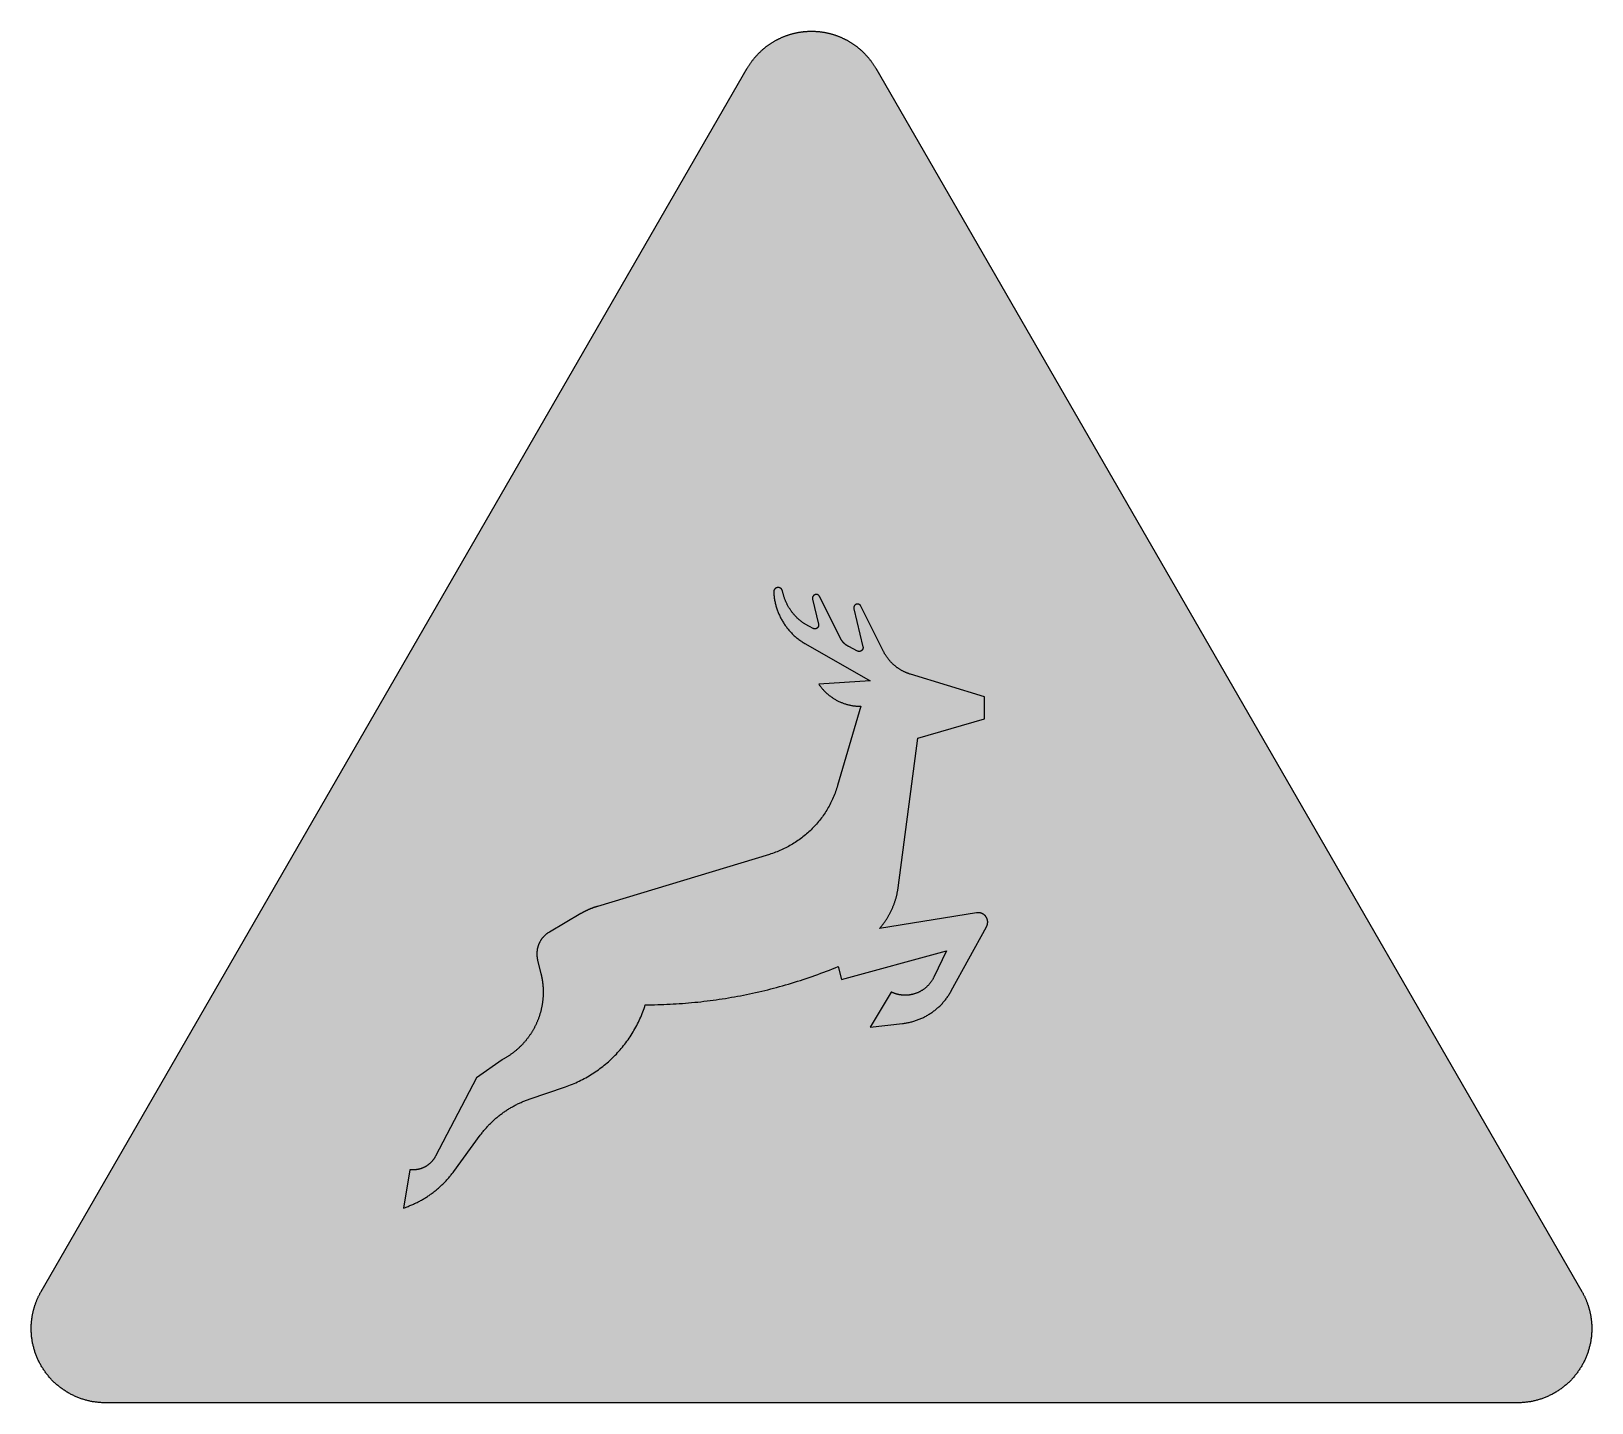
# Model space of a CAD drawing. Header units: millimetres. Extents: x 0 to 297, y 0 to 261.
import ezdxf

# ---------------------------------------------------------------- set-up
doc = ezdxf.new("R2010")
doc.units = ezdxf.units.MM

msp = doc.modelspace()

# ---------------------------------------------------------------- hatches: boundary and pattern name
for color, points in [(254, [(14.1633, 0.0526), (13.9878, 0.0533), (13.8125, 0.0559), (13.6373, 0.061), (13.462, 0.0686), (13.2893, 0.0787), (13.114, 0.0914), (12.9413, 0.1041), (12.7686, 0.1194), (12.5959, 0.1397), (12.4231, 0.16), (12.2504, 0.1803), (12.0777, 0.2057), (11.9075, 0.2337), (11.7373, 0.2616), (11.5672, 0.2921), (11.397, 0.3251), (11.2268, 0.3607), (11.0592, 0.3962), (10.8915, 0.4369), (10.7239, 0.4775), (10.5562, 0.5207), (10.3886, 0.5664), (10.2235, 0.6121), (10.0584, 0.6604), (9.8933, 0.7137), (9.7307, 0.7645), (9.5682, 0.8204), (9.4056, 0.8788), (9.2431, 0.9373), (9.083, 0.9982), (8.923, 1.0617), (8.763, 1.1252), (8.6055, 1.1938), (8.4455, 1.2624), (8.2906, 1.331), (8.1331, 1.4046), (7.9781, 1.4783), (7.8232, 1.5545), (7.6708, 1.6332), (7.5184, 1.7145), (7.366, 1.7958), (7.2161, 1.8796), (7.0663, 1.966), (6.919, 2.0549), (6.7716, 2.1438), (6.6243, 2.2352), (6.4795, 2.3266), (6.3348, 2.4232), (6.19, 2.5197), (6.0477, 2.6187), (5.908, 2.7178), (5.7683, 2.8219), (5.6286, 2.9261), (5.4915, 3.0302), (5.3543, 3.1394), (5.2197, 3.2487), (5.0851, 3.3579), (4.953, 3.4722), (4.8209, 3.5865), (4.6914, 3.7033), (4.5644, 3.8202), (4.4348, 3.9395), (4.3104, 4.0615), (4.1859, 4.1859), (4.0615, 4.3104), (3.9395, 4.4374), (3.8202, 4.5644), (3.7033, 4.6914), (3.5865, 4.8235), (3.4722, 4.953), (3.3579, 5.0876), (3.2487, 5.2197), (3.1369, 5.3543), (3.0302, 5.4915), (2.9235, 5.6286), (2.8194, 5.7683), (2.7178, 5.908), (2.6187, 6.0503), (2.5197, 6.19), (2.4232, 6.3348), (2.3266, 6.4795), (2.2352, 6.6243), (2.1438, 6.7716), (2.0523, 6.919), (1.966, 7.0663), (1.8796, 7.2161), (1.7958, 7.366), (1.7145, 7.5184), (1.6332, 7.6708), (1.5545, 7.8232), (1.4783, 7.9781), (1.4046, 8.1331), (1.331, 8.2906), (1.2598, 8.4455), (1.1913, 8.6055), (1.1252, 8.763), (1.0592, 8.923), (0.9982, 9.083), (0.9373, 9.2431), (0.8763, 9.4056), (0.8204, 9.5682), (0.7645, 9.7307), (0.7112, 9.8933), (0.6604, 10.0584), (0.6121, 10.2235), (0.5639, 10.3911), (0.5207, 10.5562), (0.4775, 10.7239), (0.4343, 10.8915), (0.3962, 11.0592), (0.3607, 11.2268), (0.3251, 11.397), (0.2921, 11.5672), (0.2616, 11.7373), (0.2311, 11.9075), (0.2057, 12.0802), (0.1803, 12.2504), (0.1575, 12.4231), (0.1372, 12.5959), (0.1194, 12.7686), (0.1041, 12.9413), (0.0889, 13.114), (0.0787, 13.2893), (0.0686, 13.462), (0.061, 13.6373), (0.0559, 13.8125), (0.0508, 13.9878), (0.0508, 14.163), (0.0508, 14.2773), (0.0533, 14.3942), (0.0559, 14.511), (0.0584, 14.6253), (0.0635, 14.7422), (0.0686, 14.859), (0.0737, 14.9733), (0.0813, 15.0901), (0.0889, 15.2044), (0.0991, 15.3187), (0.1092, 15.4356), (0.1194, 15.5499), (0.1321, 15.6642), (0.1448, 15.7785), (0.1575, 15.8953), (0.1727, 16.0096), (0.188, 16.1239), (0.2032, 16.2382), (0.221, 16.35), (0.2413, 16.4643), (0.2591, 16.5786), (0.2794, 16.6929), (0.2997, 16.8046), (0.3226, 16.9189), (0.3454, 17.0307), (0.3708, 17.145), (0.3937, 17.2568), (0.4191, 17.3685), (0.447, 17.4803), (0.475, 17.592), (0.5029, 17.7038), (0.5334, 17.8156), (0.5613, 17.9273), (0.5944, 18.0365), (0.6248, 18.1483), (0.6579, 18.2575), (0.6934, 18.3693), (0.7264, 18.4785), (0.762, 18.5877), (0.8001, 18.6969), (0.8382, 18.8062), (0.8763, 18.9128), (0.9144, 19.0221), (0.955, 19.1313), (0.9957, 19.238), (1.0389, 19.3446), (1.0795, 19.4539), (1.1252, 19.5605), (1.1684, 19.6647), (1.2141, 19.7714), (1.2598, 19.878), (1.3081, 19.9822), (1.3564, 20.0889), (1.4046, 20.193), (1.4554, 20.2971), (1.5062, 20.4013), (1.557, 20.5054), (1.6104, 20.607), (1.6637, 20.7112), (1.717, 20.8128), (1.7729, 20.9144), (1.8263, 21.016), (1.8847, 21.1176), (1.9406, 21.2192), (136.2523, 253.8501), (136.3091, 253.9492), (136.3675, 254.0483), (136.4285, 254.1473), (136.4894, 254.2464), (136.5504, 254.3454), (136.6139, 254.442), (136.6774, 254.5385), (136.7409, 254.635), (136.8044, 254.7315), (136.8704, 254.8255), (136.9365, 254.922), (137.0025, 255.016), (137.0711, 255.11), (137.1397, 255.2014), (137.2083, 255.2954), (137.2794, 255.3868), (137.3505, 255.4783), (137.4216, 255.5672), (137.4927, 255.6586), (137.5664, 255.7475), (137.6401, 255.8364), (137.7137, 255.9253), (137.7874, 256.0117), (137.8636, 256.098), (137.9398, 256.1844), (138.016, 256.2708), (138.0947, 256.3546), (138.1735, 256.4409), (138.2522, 256.5222), (138.3309, 256.606), (138.4122, 256.6899), (138.4935, 256.7711), (138.5748, 256.8524), (138.6586, 256.9312), (138.7399, 257.0124), (138.8237, 257.0912), (138.9075, 257.1699), (138.9939, 257.2461), (139.0802, 257.3249), (139.1641, 257.4011), (139.253, 257.4747), (139.3393, 257.5509), (139.4282, 257.6246), (139.5171, 257.6982), (139.606, 257.7719), (139.6949, 257.843), (139.7864, 257.9141), (139.8778, 257.9853), (139.9692, 258.0564), (140.0607, 258.125), (140.1547, 258.1935), (140.2486, 258.2596), (140.3426, 258.3282), (140.4366, 258.3942), (140.5331, 258.4602), (140.6296, 258.5237), (140.7262, 258.5872), (140.8227, 258.6507), (140.9192, 258.7142), (141.0183, 258.7752), (141.1173, 258.8362), (141.2164, 258.8946), (141.3154, 258.9555), (141.4145, 259.014), (141.5161, 259.0698), (141.6177, 259.1283), (141.7193, 259.1841), (141.8209, 259.2375), (141.9225, 259.2934), (142.0266, 259.3467), (142.1308, 259.3975), (142.2324, 259.4508), (142.3365, 259.5016), (142.4407, 259.5499), (142.5473, 259.6007), (142.6515, 259.6464), (142.7556, 259.6947), (142.8623, 259.7404), (142.969, 259.7861), (143.0757, 259.8318), (143.1823, 259.875), (143.289, 259.9182), (143.3957, 259.9588), (143.5049, 259.9995), (143.6116, 260.0401), (143.7208, 260.0808), (143.83, 260.1189), (143.9393, 260.1544), (144.0485, 260.1925), (144.1577, 260.2281), (144.2669, 260.2636), (144.3761, 260.2967), (144.4879, 260.3297), (144.5971, 260.3627), (144.7089, 260.3932), (144.8206, 260.4237), (144.9299, 260.4516), (145.0416, 260.4821), (145.1534, 260.5075), (145.2651, 260.5354), (145.3794, 260.5608), (145.4912, 260.5862), (145.603, 260.6091), (145.7173, 260.6319), (145.829, 260.6548), (145.9433, 260.6751), (146.0551, 260.6954), (146.1694, 260.7158), (146.2837, 260.7335), (146.398, 260.7513), (146.5123, 260.7666), (146.6266, 260.7818), (146.7409, 260.797), (146.8552, 260.8123), (146.9695, 260.825), (147.0838, 260.8351), (147.2006, 260.8478), (147.3149, 260.858), (147.4292, 260.8656), (147.5461, 260.8732), (147.6604, 260.8809), (147.7772, 260.8859), (147.8915, 260.8936), (148.0083, 260.8961), (148.1226, 260.9012), (148.2395, 260.9037), (148.3563, 260.9037), (148.4706, 260.9037), (148.5875, 260.9037), (148.7043, 260.9037), (148.8186, 260.9012), (148.9354, 260.8961), (149.0523, 260.8936), (149.1666, 260.8859), (149.2834, 260.8809), (149.3977, 260.8732), (149.512, 260.8656), (149.6289, 260.858), (149.7432, 260.8478), (149.8575, 260.8351), (149.9743, 260.825), (150.0886, 260.8123), (150.2029, 260.797), (150.3172, 260.7818), (150.4315, 260.7666), (150.5458, 260.7513), (150.6601, 260.7335), (150.7744, 260.7158), (150.8862, 260.6954), (151.0005, 260.6751), (151.1148, 260.6548), (151.2265, 260.6319), (151.3408, 260.6091), (151.4526, 260.5862), (151.5643, 260.5608), (151.6761, 260.5354), (151.7879, 260.5075), (151.8996, 260.4821), (152.0114, 260.4516), (152.1231, 260.4237), (152.2349, 260.3932), (152.3467, 260.3627), (152.4559, 260.3297), (152.5676, 260.2967), (152.6769, 260.2636), (152.7861, 260.2281), (152.8953, 260.1925), (153.0045, 260.1544), (153.1137, 260.1189), (153.223, 260.0808), (153.3296, 260.0401), (153.4389, 259.9995), (153.5455, 259.9588), (153.6548, 259.9182), (153.7614, 259.875), (153.8681, 259.8318), (153.9748, 259.7861), (154.0789, 259.7404), (154.1856, 259.6947), (154.2923, 259.6464), (154.3964, 259.6007), (154.5006, 259.5499), (154.6047, 259.5016), (154.7089, 259.4508), (154.813, 259.3975), (154.9171, 259.3467), (155.0187, 259.2934), (155.1203, 259.2375), (155.2245, 259.1841), (155.3261, 259.1283), (155.4251, 259.0698), (155.5267, 259.014), (155.6283, 258.9555), (155.7274, 258.8946), (155.8265, 258.8362), (155.9255, 258.7752), (156.022, 258.7142), (156.1211, 258.6507), (156.2176, 258.5872), (156.3141, 258.5237), (156.4107, 258.4602), (156.5046, 258.3942), (156.6012, 258.3282), (156.6951, 258.2596), (156.7866, 258.1935), (156.8806, 258.125), (156.972, 258.0564), (157.066, 257.9853), (157.1574, 257.9141), (157.2463, 257.843), (157.3378, 257.7719), (157.4267, 257.6982), (157.5156, 257.6246), (157.6019, 257.5509), (157.6908, 257.4747), (157.7772, 257.4011), (157.8635, 257.3249), (157.9499, 257.2461), (158.0337, 257.1699), (158.1201, 257.0912), (158.2039, 257.0124), (158.2852, 256.9312), (158.369, 256.8524), (158.4503, 256.7711), (158.5316, 256.6899), (158.6103, 256.606), (158.6916, 256.5222), (158.7703, 256.4409), (158.8491, 256.3546), (158.9253, 256.2708), (159.004, 256.1844), (159.0802, 256.098), (159.1539, 256.0117), (159.2301, 255.9253), (159.3037, 255.8364), (159.3774, 255.7475), (159.451, 255.6586), (159.5222, 255.5672), (159.5933, 255.4783), (159.6644, 255.3868), (159.7355, 255.2954), (159.8041, 255.2014), (159.8727, 255.11), (159.9387, 255.016), (160.0073, 254.922), (160.0733, 254.8255), (160.1368, 254.7315), (160.2029, 254.635), (160.2664, 254.5385), (160.3299, 254.442), (160.3908, 254.3454), (160.4543, 254.2464), (160.5153, 254.1473), (160.5737, 254.0483), (160.6347, 253.9492), (160.6906, 253.8476), (295.0023, 21.2192), (295.0591, 21.1176), (295.115, 21.016), (295.1709, 20.9144), (295.2267, 20.8128), (295.2801, 20.7112), (295.3334, 20.607), (295.3868, 20.5054), (295.4376, 20.4013), (295.4884, 20.2971), (295.5392, 20.193), (295.5874, 20.0889), (295.6357, 19.9822), (295.6814, 19.878), (295.7297, 19.7714), (295.7754, 19.6647), (295.8186, 19.5605), (295.8617, 19.4539), (295.9049, 19.3446), (295.9481, 19.238), (295.9887, 19.1313), (296.0294, 19.0221), (296.0675, 18.9128), (296.1056, 18.8062), (296.1437, 18.6969), (296.1792, 18.5877), (296.2148, 18.4785), (296.2504, 18.3693), (296.2834, 18.2575), (296.3164, 18.1483), (296.3494, 18.0365), (296.3799, 17.9273), (296.4104, 17.8156), (296.4409, 17.7038), (296.4688, 17.592), (296.4967, 17.4803), (296.5221, 17.3685), (296.5475, 17.2568), (296.5729, 17.145), (296.5958, 17.0307), (296.6212, 16.9189), (296.6415, 16.8046), (296.6644, 16.6929), (296.6822, 16.5786), (296.7025, 16.4643), (296.7203, 16.35), (296.738, 16.2382), (296.7558, 16.1239), (296.7711, 16.0096), (296.7838, 15.8953), (296.799, 15.7785), (296.8117, 15.6642), (296.8244, 15.5499), (296.8346, 15.4356), (296.8447, 15.3187), (296.8523, 15.2044), (296.86, 15.0901), (296.8676, 14.9733), (296.8752, 14.859), (296.8803, 14.7422), (296.8828, 14.6253), (296.8879, 14.511), (296.8904, 14.3942), (296.8904, 14.2773), (296.8904, 14.163), (296.8904, 13.9878), (296.8879, 13.8125), (296.8828, 13.6373), (296.8752, 13.462), (296.865, 13.2893), (296.8523, 13.114), (296.8396, 12.9413), (296.8219, 12.7686), (296.8041, 12.5959), (296.7838, 12.4231), (296.7609, 12.2504), (296.738, 12.0802), (296.7101, 11.9075), (296.6822, 11.7373), (296.6517, 11.5672), (296.6187, 11.397), (296.5831, 11.2268), (296.545, 11.0592), (296.5069, 10.8915), (296.4663, 10.7239), (296.4231, 10.5562), (296.3774, 10.3911), (296.3316, 10.2235), (296.2808, 10.0584), (296.23, 9.8933), (296.1767, 9.7307), (296.1234, 9.5682), (296.0649, 9.4056), (296.0065, 9.2431), (295.9456, 9.083), (295.8821, 8.923), (295.8186, 8.763), (295.75, 8.6055), (295.6814, 8.4455), (295.6103, 8.2906), (295.5392, 8.1331), (295.463, 7.9781), (295.3868, 7.8232), (295.3106, 7.6708), (295.2293, 7.5184), (295.148, 7.366), (295.0642, 7.2161), (294.9778, 7.0663), (294.8889, 6.919), (294.8, 6.7716), (294.7086, 6.6243), (294.6146, 6.4795), (294.5206, 6.3348), (294.4241, 6.19), (294.325, 6.0503), (294.226, 5.908), (294.1218, 5.7683), (294.0177, 5.6286), (293.9136, 5.4915), (293.8043, 5.3543), (293.6951, 5.2197), (293.5859, 5.0876), (293.4716, 4.953), (293.3573, 4.8235), (293.2405, 4.6914), (293.1236, 4.5644), (293.0042, 4.4374), (292.8823, 4.3104), (292.7579, 4.1859), (292.6334, 4.0615), (292.5089, 3.9395), (292.3794, 3.8202), (292.2524, 3.7033), (292.1203, 3.5865), (291.9908, 3.4722), (291.8562, 3.3579), (291.7241, 3.2487), (291.5895, 3.1394), (291.4523, 3.0302), (291.3151, 2.9261), (291.1754, 2.8219), (291.0357, 2.7178), (290.8935, 2.6187), (290.7513, 2.5197), (290.609, 2.4232), (290.4642, 2.3266), (290.3195, 2.2352), (290.1721, 2.1438), (290.0248, 2.0549), (289.8775, 1.966), (289.7276, 1.8796), (289.5778, 1.7958), (289.4254, 1.7145), (289.273, 1.6332), (289.118, 1.5545), (288.9656, 1.4783), (288.8107, 1.4046), (288.6532, 1.331), (288.4957, 1.2624), (288.3383, 1.1938), (288.1808, 1.1252), (288.0208, 1.0617), (287.8607, 0.9982), (287.7007, 0.9373), (287.5382, 0.8788), (287.3756, 0.8204), (287.213, 0.7645), (287.0479, 0.7137), (286.8854, 0.6604), (286.7203, 0.6121), (286.5526, 0.5664), (286.3875, 0.5207), (286.2199, 0.4775), (286.0523, 0.4369), (285.8846, 0.3962), (285.7144, 0.3607), (285.5468, 0.3251), (285.3766, 0.2921), (285.2064, 0.2616), (285.0363, 0.2337), (284.8635, 0.2057), (284.6934, 0.1803), (284.5206, 0.16), (284.3479, 0.1397), (284.1752, 0.1194), (284.0025, 0.1041), (283.8272, 0.0914), (283.6545, 0.0787), (283.4792, 0.0686), (283.3065, 0.061), (283.1313, 0.0559), (282.956, 0.0533), (282.7807, 0.0508)]), (59, [(159.6415, 71.519), (165.7918, 72.1956), (165.9738, 72.2147), (166.1566, 72.2401), (166.337, 72.2681), (166.5173, 72.296), (166.6977, 72.329), (166.878, 72.3646), (167.0558, 72.4027), (167.2336, 72.4433), (167.4114, 72.484), (167.5867, 72.5297), (167.7619, 72.578), (167.9346, 72.6288), (168.1099, 72.6821), (168.2801, 72.738), (168.4528, 72.7964), (168.623, 72.8574), (168.7906, 72.9209), (168.9583, 72.9869), (169.1259, 73.0555), (169.291, 73.1241), (169.4561, 73.1977), (169.6187, 73.2739), (169.7812, 73.3501), (169.9412, 73.4314), (170.1013, 73.5127), (170.2587, 73.599), (170.4162, 73.6854), (170.5712, 73.7743), (170.7261, 73.8657), (170.8785, 73.9597), (171.0284, 74.0562), (171.1782, 74.1553), (171.3281, 74.2569), (171.4729, 74.3585), (171.6202, 74.4652), (171.7624, 74.5719), (171.9047, 74.6811), (172.0469, 74.7928), (172.1841, 74.9046), (172.3212, 75.0214), (172.4584, 75.1383), (172.5905, 75.2577), (172.7225, 75.3796), (172.8546, 75.504), (172.9816, 75.631), (173.1086, 75.758), (173.2356, 75.8876), (173.3575, 76.0197), (173.4795, 76.1543), (173.5988, 76.2889), (173.7157, 76.4261), (173.8325, 76.5658), (173.9443, 76.708), (174.056, 76.8502), (174.1653, 76.995), (174.2719, 77.1423), (174.3786, 77.2897), (174.4828, 77.4421), (174.5818, 77.5945), (174.6809, 77.7469), (174.7774, 77.9018), (174.8739, 78.0593), (174.9654, 78.2193), (175.0543, 78.3793), (181.7617, 90.5757), (181.7675, 90.5866), (181.7751, 90.5993), (181.7802, 90.612), (181.7878, 90.6247), (181.7929, 90.6374), (181.8005, 90.6501), (181.8056, 90.6628), (181.8132, 90.6755), (181.8183, 90.6882), (181.8234, 90.7009), (181.831, 90.7161), (181.8361, 90.7288), (181.8411, 90.7415), (181.8462, 90.7542), (181.8513, 90.7669), (181.8589, 90.7796), (181.864, 90.7948), (181.8691, 90.8075), (181.8742, 90.8202), (181.8767, 90.8329), (181.8818, 90.8482), (181.8869, 90.8609), (181.8919, 90.8736), (181.897, 90.8888), (181.8996, 90.9015), (181.9046, 90.9142), (181.9097, 90.9295), (181.9123, 90.9422), (181.9173, 90.9549), (181.9199, 90.9701), (181.925, 90.9828), (181.9275, 90.998), (181.9326, 91.0107), (181.9351, 91.0234), (181.9377, 91.0387), (181.9402, 91.0514), (181.9453, 91.0666), (181.9478, 91.0793), (181.9504, 91.0946), (181.9529, 91.1073), (181.9554, 91.1225), (181.958, 91.1352), (181.9605, 91.1504), (181.9631, 91.1631), (181.9656, 91.1784), (181.9681, 91.1911), (181.9681, 91.2063), (181.9707, 91.2216), (181.9732, 91.2343), (181.9732, 91.2495), (181.9758, 91.2622), (181.9783, 91.2774), (181.9783, 91.2901), (181.9783, 91.3054), (181.9808, 91.3206), (181.9808, 91.3333), (181.9834, 91.3486), (181.9834, 91.3613), (181.9834, 91.3765), (181.9834, 91.3917), (181.9834, 91.4044), (181.9859, 91.4197), (181.9859, 91.4349), (181.9859, 91.4476), (181.9834, 91.4959), (181.9834, 91.5416), (181.9808, 91.5873), (181.9758, 91.633), (181.9707, 91.6788), (181.9631, 91.7245), (181.958, 91.7702), (181.9478, 91.8134), (181.9377, 91.8566), (181.9275, 91.9023), (181.9173, 91.9455), (181.9046, 91.9861), (181.8894, 92.0293), (181.8742, 92.0725), (181.8589, 92.1131), (181.8437, 92.1537), (181.8259, 92.1944), (181.8056, 92.235), (181.7878, 92.2731), (181.7675, 92.3112), (181.7446, 92.3493), (181.7218, 92.3874), (181.6989, 92.4255), (181.676, 92.4611), (181.6506, 92.4966), (181.6252, 92.5322), (181.5998, 92.5678), (181.5719, 92.6008), (181.544, 92.6338), (181.5135, 92.6668), (181.4855, 92.6973), (181.4551, 92.7303), (181.4246, 92.7608), (181.3916, 92.7887), (181.3585, 92.8192), (181.3255, 92.8472), (181.2925, 92.8751), (181.2569, 92.9005), (181.2214, 92.9259), (181.1858, 92.9513), (181.1503, 92.9742), (181.1122, 92.997), (181.0766, 93.0199), (181.036, 93.0427), (180.9979, 93.0631), (180.9598, 93.0808), (180.9191, 93.1012), (180.8785, 93.1189), (180.8378, 93.1342), (180.7972, 93.1494), (180.754, 93.1647), (180.7134, 93.1799), (180.6702, 93.1926), (180.627, 93.2028), (180.5813, 93.2129), (180.5381, 93.2231), (180.4949, 93.2332), (180.4492, 93.2383), (180.4035, 93.2459), (180.3578, 93.251), (180.3121, 93.2561), (180.2663, 93.2586), (180.2206, 93.2586), (180.1724, 93.2612), (180.1647, 93.2612), (180.1546, 93.2612), (180.147, 93.2612), (180.1368, 93.2612), (180.1266, 93.2586), (180.119, 93.2586), (180.1089, 93.2586), (180.1012, 93.2586), (180.0911, 93.2586), (180.0835, 93.2586), (180.0733, 93.2586), (180.0657, 93.2561), (180.0555, 93.2561), (180.0454, 93.2561), (180.0377, 93.2561), (180.0276, 93.2536), (180.02, 93.2536), (180.0098, 93.2536), (180.0022, 93.251), (179.992, 93.251), (179.9844, 93.251), (179.9742, 93.2485), (179.9641, 93.2485), (179.9565, 93.2459), (179.9463, 93.2459), (179.9387, 93.2434), (179.9285, 93.2434), (179.9209, 93.2434), (179.9107, 93.2409), (179.9006, 93.2409), (179.893, 93.2383), (179.8828, 93.2358), (161.3849, 90.2409), (161.4754, 90.3427), (161.5643, 90.4443), (161.6532, 90.5485), (161.7396, 90.6526), (161.8259, 90.7593), (161.9123, 90.8634), (161.9961, 90.9726), (162.0799, 91.0793), (162.1612, 91.186), (162.2425, 91.2952), (162.3238, 91.407), (162.4025, 91.5162), (162.4813, 91.628), (162.5575, 91.7397), (162.6337, 91.8515), (162.7073, 91.9632), (162.781, 92.0775), (162.8546, 92.1918), (162.9258, 92.3061), (162.9969, 92.423), (163.0655, 92.5398), (163.134, 92.6567), (163.2001, 92.7735), (163.2661, 92.8903), (163.3322, 93.0097), (163.3957, 93.1291), (163.4566, 93.2485), (163.5201, 93.3704), (163.5785, 93.4898), (163.6395, 93.6117), (163.6979, 93.7336), (163.7538, 93.8555), (163.8097, 93.98), (163.8656, 94.1019), (163.9189, 94.2264), (163.9697, 94.3508), (164.0205, 94.4778), (164.0713, 94.6023), (164.1196, 94.7293), (164.1678, 94.8563), (164.2135, 94.9833), (164.2593, 95.1103), (164.305, 95.2373), (164.3456, 95.3668), (164.3888, 95.4938), (164.4294, 95.6234), (164.4675, 95.7529), (164.5056, 95.8825), (164.5437, 96.0145), (164.5793, 96.1441), (164.6149, 96.2762), (164.6479, 96.4082), (164.6784, 96.5378), (164.7114, 96.6724), (164.7393, 96.8045), (164.7673, 96.9366), (164.7952, 97.0712), (164.8206, 97.2033), (164.846, 97.3379), (164.8689, 97.4725), (164.8917, 97.6071), (164.912, 97.7417), (164.9324, 97.8764), (164.9501, 98.011), (168.6994, 126.4779), (181.3828, 130.102), (181.3828, 134.3286), (167.2788, 138.6212), (167.1726, 138.6535), (167.071, 138.6865), (166.9669, 138.7221), (166.8653, 138.7577), (166.7637, 138.7958), (166.6621, 138.8339), (166.563, 138.872), (166.464, 138.9151), (166.3649, 138.9558), (166.2659, 139.0015), (166.1668, 139.0447), (166.0703, 139.0904), (165.9738, 139.1387), (165.8772, 139.1869), (165.7833, 139.2377), (165.6893, 139.2885), (165.5953, 139.3393), (165.5013, 139.3927), (165.4099, 139.446), (165.3184, 139.5019), (165.227, 139.5578), (165.1381, 139.6162), (165.0492, 139.6746), (164.9603, 139.7356), (164.8714, 139.7965), (164.785, 139.8575), (164.6987, 139.921), (164.6149, 139.9845), (164.5285, 140.0505), (164.4447, 140.1166), (164.3634, 140.1851), (164.2821, 140.2512), (164.2008, 140.3223), (164.1196, 140.3909), (164.0408, 140.4645), (163.9621, 140.5357), (163.8859, 140.6093), (163.8071, 140.683), (163.7335, 140.7592), (163.6573, 140.8354), (163.5836, 140.9116), (163.5125, 140.9903), (163.4388, 141.0691), (163.3677, 141.1503), (163.2991, 141.2316), (163.2306, 141.3129), (163.162, 141.3967), (163.0959, 141.4805), (163.0299, 141.5644), (162.9639, 141.6507), (162.9004, 141.7371), (162.8394, 141.8234), (162.7759, 141.9123), (162.7175, 142.0012), (162.6565, 142.0901), (162.5981, 142.1816), (162.5422, 142.273), (162.4863, 142.3645), (162.4305, 142.4584), (162.3771, 142.5524), (162.3238, 142.6464), (162.273, 142.7429), (162.2222, 142.8394), (162.1739, 142.936), (157.8737, 151.5622), (157.8661, 151.572), (157.861, 151.5847), (157.8534, 151.5948), (157.8483, 151.605), (157.8407, 151.6177), (157.8356, 151.6278), (157.828, 151.638), (157.8204, 151.6482), (157.8127, 151.6583), (157.8051, 151.6685), (157.7975, 151.6786), (157.7899, 151.6888), (157.7823, 151.699), (157.7746, 151.7091), (157.767, 151.7193), (157.7569, 151.7269), (157.7492, 151.7371), (157.7416, 151.7472), (157.7315, 151.7548), (157.7238, 151.7625), (157.7137, 151.7726), (157.7035, 151.7802), (157.6959, 151.7879), (157.6857, 151.798), (157.6756, 151.8056), (157.6654, 151.8133), (157.6553, 151.8209), (157.6476, 151.826), (157.6375, 151.8336), (157.6248, 151.8412), (157.6146, 151.8488), (157.6045, 151.8539), (157.5943, 151.8615), (157.5841, 151.8666), (157.574, 151.8742), (157.5613, 151.8793), (157.5511, 151.8844), (157.541, 151.8895), (157.5283, 151.8971), (157.5181, 151.9022), (157.5054, 151.9072), (157.4952, 151.9098), (157.4825, 151.9149), (157.4724, 151.9199), (157.4597, 151.925), (157.447, 151.9276), (157.4368, 151.9326), (157.4241, 151.9352), (157.4114, 151.9377), (157.3987, 151.9428), (157.386, 151.9453), (157.3759, 151.9479), (157.3632, 151.9504), (157.3505, 151.953), (157.3378, 151.9555), (157.3251, 151.9555), (157.3124, 151.958), (157.2997, 151.9606), (157.287, 151.9606), (157.2743, 151.9606), (157.2616, 151.9631), (157.2489, 151.9631), (157.2362, 151.9631), (157.2235, 151.9631), (157.2057, 151.9631), (157.1854, 151.9631), (157.1676, 151.9606), (157.1498, 151.9606), (157.132, 151.958), (157.1142, 151.9555), (157.0965, 151.953), (157.0787, 151.9479), (157.0609, 151.9453), (157.0431, 151.9403), (157.0253, 151.9352), (157.0076, 151.9301), (156.9923, 151.925), (156.9745, 151.9199), (156.9568, 151.9123), (156.9415, 151.9072), (156.9263, 151.8996), (156.9085, 151.892), (156.8933, 151.8844), (156.878, 151.8768), (156.8628, 151.8666), (156.8475, 151.859), (156.8323, 151.8488), (156.8196, 151.8387), (156.8044, 151.8285), (156.7891, 151.8183), (156.7764, 151.8082), (156.7637, 151.798), (156.751, 151.7853), (156.7358, 151.7752), (156.7231, 151.7625), (156.7129, 151.7498), (156.7002, 151.7396), (156.6875, 151.7244), (156.6774, 151.7117), (156.6647, 151.699), (156.6545, 151.6863), (156.6443, 151.671), (156.6342, 151.6583), (156.624, 151.6431), (156.6139, 151.6278), (156.6037, 151.6151), (156.5961, 151.5999), (156.5859, 151.5847), (156.5783, 151.5694), (156.5707, 151.5516), (156.5631, 151.5364), (156.5554, 151.5212), (156.5504, 151.5034), (156.5427, 151.4881), (156.5377, 151.4704), (156.5326, 151.4526), (156.5275, 151.4373), (156.5224, 151.4196), (156.5173, 151.4018), (156.5148, 151.384), (156.5123, 151.3662), (156.5072, 151.3484), (156.5046, 151.3307), (156.5046, 151.3129), (156.5021, 151.2951), (156.4996, 151.2748), (156.4996, 151.257), (156.4996, 151.2392), (156.4996, 151.2265), (156.4996, 151.2164), (156.4996, 151.2062), (156.5021, 151.196), (156.5021, 151.1859), (156.5021, 151.1732), (156.5021, 151.163), (156.5046, 151.1529), (156.5046, 151.1427), (156.5072, 151.1325), (156.5097, 151.1224), (156.5097, 151.1097), (156.5123, 151.0995), (156.5148, 151.0894), (156.5173, 151.0792), (156.5199, 151.069), (158.2568, 143.837), (158.2572, 143.825), (158.2598, 143.8148), (158.2623, 143.8046), (158.2649, 143.7945), (158.2674, 143.7843), (158.2674, 143.7742), (158.2699, 143.7615), (158.2699, 143.7513), (158.2725, 143.7411), (158.2725, 143.731), (158.275, 143.7208), (158.275, 143.7107), (158.275, 143.7005), (158.275, 143.6878), (158.275, 143.6776), (158.275, 143.6675), (158.275, 143.6497), (158.275, 143.6294), (158.275, 143.6116), (158.2725, 143.5938), (158.2699, 143.576), (158.2674, 143.5583), (158.2649, 143.5379), (158.2623, 143.5202), (158.2572, 143.5049), (158.2522, 143.4871), (158.2496, 143.4694), (158.2445, 143.4516), (158.2369, 143.4338), (158.2318, 143.4186), (158.2268, 143.4008), (158.2191, 143.3855), (158.2115, 143.3703), (158.2039, 143.3525), (158.1963, 143.3373), (158.1887, 143.322), (158.181, 143.3068), (158.1709, 143.2916), (158.1607, 143.2763), (158.1531, 143.2611), (158.1429, 143.2484), (158.1328, 143.2331), (158.1201, 143.2204), (158.1099, 143.2052), (158.0998, 143.1925), (158.0871, 143.1798), (158.0744, 143.1671), (158.0642, 143.1544), (158.0515, 143.1417), (158.0388, 143.1315), (158.0261, 143.1188), (158.0109, 143.1087), (157.9982, 143.0985), (157.9855, 143.0858), (157.9702, 143.0757), (157.955, 143.0655), (157.9423, 143.0579), (157.927, 143.0477), (157.9118, 143.0376), (157.8966, 143.0299), (157.8813, 143.0223), (157.8661, 143.0147), (157.8483, 143.0071), (157.8331, 142.9995), (157.8178, 142.9918), (157.8, 142.9868), (157.7823, 142.9817), (157.767, 142.9766), (157.7492, 142.9715), (157.7315, 142.9664), (157.7137, 142.9614), (157.6959, 142.9588), (157.6781, 142.9537), (157.6603, 142.9512), (157.6426, 142.9487), (157.6248, 142.9461), (157.607, 142.9461), (157.5892, 142.9436), (157.5689, 142.9436), (157.5511, 142.9436), (157.541, 142.9436), (157.5308, 142.9436), (157.5181, 142.9436), (157.5079, 142.9436), (157.4978, 142.9436), (157.4876, 142.9461), (157.4775, 142.9461), (157.4648, 142.9487), (157.4546, 142.9487), (157.4444, 142.9512), (157.4343, 142.9512), (157.4241, 142.9537), (157.414, 142.9563), (157.4038, 142.9588), (157.3936, 142.9588), (157.3809, 142.9614), (157.3708, 142.9639), (157.3606, 142.9664), (157.3505, 142.9715), (157.3403, 142.9741), (157.3301, 142.9766), (157.32, 142.9791), (157.3098, 142.9842), (157.2997, 142.9868), (157.292, 142.9918), (157.2819, 142.9944), (157.2717, 142.9995), (157.2616, 143.002), (157.2514, 143.0071), (157.2412, 143.0122), (157.2336, 143.0172), (157.2235, 143.0223), (155.5584, 143.8688), (155.5242, 143.8834), (155.4937, 143.9012), (155.4607, 143.9189), (155.4277, 143.9367), (155.3972, 143.9545), (155.3667, 143.9723), (155.3337, 143.9901), (155.3032, 144.0104), (155.2727, 144.0282), (155.2423, 144.0485), (155.2118, 144.0663), (155.1813, 144.0866), (155.1508, 144.1069), (155.1229, 144.1272), (155.0924, 144.1501), (155.0645, 144.1704), (155.034, 144.1907), (155.006, 144.2136), (154.9781, 144.2339), (154.9476, 144.2568), (154.9197, 144.2796), (154.8917, 144.3025), (154.8638, 144.3253), (154.8384, 144.3482), (154.8105, 144.3736), (154.7825, 144.3965), (154.7571, 144.4193), (154.7292, 144.4447), (154.7038, 144.4701), (154.6784, 144.4955), (154.653, 144.5184), (154.6276, 144.5463), (154.6022, 144.5717), (154.5768, 144.5971), (154.5514, 144.6225), (154.5285, 144.6505), (154.5031, 144.6759), (154.4803, 144.7038), (154.4549, 144.7292), (154.432, 144.7571), (154.4091, 144.7851), (154.3863, 144.813), (154.3634, 144.841), (154.3406, 144.8689), (154.3202, 144.8968), (154.2974, 144.9273), (154.2771, 144.9553), (154.2542, 144.9857), (154.2339, 145.0137), (154.2136, 145.0442), (154.1932, 145.0746), (154.1729, 145.1051), (154.1526, 145.1331), (154.1348, 145.1635), (154.1145, 145.1966), (154.0967, 145.227), (154.0764, 145.2575), (154.0586, 145.288), (154.0408, 145.321), (154.0231, 145.3515), (154.0053, 145.3845), (153.99, 145.415), (153.9723, 145.448), (153.957, 145.481), (150.023, 153.3744), (150.0149, 153.3855), (150.0099, 153.3957), (150.0048, 153.4084), (149.9972, 153.4185), (149.9895, 153.4287), (149.9845, 153.4389), (149.9768, 153.4516), (149.9692, 153.4617), (149.9616, 153.4719), (149.954, 153.482), (149.9464, 153.4922), (149.9387, 153.5024), (149.9311, 153.5125), (149.9235, 153.5201), (149.9159, 153.5303), (149.9083, 153.5405), (149.8981, 153.5481), (149.8905, 153.5582), (149.8803, 153.5659), (149.8727, 153.576), (149.8625, 153.5836), (149.8524, 153.5913), (149.8448, 153.6014), (149.8346, 153.609), (149.8244, 153.6167), (149.8143, 153.6243), (149.8041, 153.6319), (149.7965, 153.6395), (149.7863, 153.6446), (149.7736, 153.6522), (149.7635, 153.6598), (149.7533, 153.6649), (149.7432, 153.6725), (149.733, 153.6776), (149.7228, 153.6852), (149.7101, 153.6903), (149.7, 153.6954), (149.6898, 153.703), (149.6771, 153.7081), (149.667, 153.7132), (149.6543, 153.7183), (149.6441, 153.7208), (149.6314, 153.7259), (149.6187, 153.731), (149.6085, 153.736), (149.5958, 153.7386), (149.5831, 153.7437), (149.573, 153.7462), (149.5603, 153.7487), (149.5476, 153.7538), (149.5349, 153.7564), (149.5247, 153.7589), (149.512, 153.7614), (149.4993, 153.764), (149.4866, 153.764), (149.4739, 153.7665), (149.4612, 153.7691), (149.4485, 153.7691), (149.4358, 153.7716), (149.4231, 153.7716), (149.4104, 153.7741), (149.3977, 153.7741), (149.385, 153.7741), (149.3723, 153.7741), (149.3545, 153.7741), (149.3342, 153.7741), (149.3164, 153.7716), (149.2987, 153.7716), (149.2809, 153.7691), (149.2631, 153.7665), (149.2453, 153.764), (149.2275, 153.7589), (149.2098, 153.7564), (149.192, 153.7513), (149.1742, 153.7462), (149.1564, 153.7411), (149.1412, 153.736), (149.1234, 153.731), (149.1082, 153.7233), (149.0904, 153.7183), (149.0751, 153.7106), (149.0574, 153.703), (149.0421, 153.6954), (149.0269, 153.6878), (149.0116, 153.6776), (148.9964, 153.67), (148.9812, 153.6598), (148.9685, 153.6497), (148.9532, 153.6395), (148.938, 153.6294), (148.9253, 153.6192), (148.9126, 153.609), (148.8973, 153.5989), (148.8846, 153.5862), (148.8719, 153.5735), (148.8592, 153.5633), (148.8491, 153.5506), (148.8364, 153.5379), (148.8237, 153.5252), (148.8135, 153.51), (148.8034, 153.4973), (148.7907, 153.4846), (148.7805, 153.4693), (148.7729, 153.4541), (148.7627, 153.4414), (148.7526, 153.4262), (148.7449, 153.4109), (148.7348, 153.3957), (148.7272, 153.3804), (148.7195, 153.3627), (148.7119, 153.3474), (148.7043, 153.3322), (148.6992, 153.3144), (148.6916, 153.2992), (148.6865, 153.2814), (148.6814, 153.2661), (148.6764, 153.2484), (148.6713, 153.2306), (148.6662, 153.2128), (148.6637, 153.195), (148.6586, 153.1772), (148.656, 153.1595), (148.6535, 153.1417), (148.651, 153.1239), (148.651, 153.1061), (148.6484, 153.0858), (148.6484, 153.068), (148.6484, 153.0502), (148.6484, 153.0375), (148.6484, 153.0274), (148.6484, 153.0172), (148.6484, 153.0071), (148.651, 152.9969), (148.651, 152.9867), (148.651, 152.974), (148.6535, 152.9639), (148.6535, 152.9537), (148.656, 152.9436), (148.6586, 152.9334), (148.6586, 152.9232), (148.6611, 152.9131), (148.6637, 152.9029), (148.6662, 152.8928), (148.6687, 152.8826), (149.8092, 148.131), (149.8092, 148.1201), (149.8117, 148.1074), (149.8143, 148.0972), (149.8168, 148.0871), (149.8194, 148.0769), (149.8194, 148.0668), (149.8219, 148.0566), (149.8244, 148.0439), (149.8244, 148.0337), (149.827, 148.0236), (149.827, 148.0134), (149.827, 148.0033), (149.827, 147.9931), (149.8295, 147.9804), (149.8295, 147.9702), (149.8295, 147.9601), (149.8295, 147.9423), (149.827, 147.922), (149.827, 147.9042), (149.8244, 147.8864), (149.8219, 147.8686), (149.8194, 147.8509), (149.8168, 147.8305), (149.8143, 147.8128), (149.8092, 147.7975), (149.8067, 147.7797), (149.8016, 147.762), (149.7965, 147.7442), (149.7914, 147.7264), (149.7838, 147.7112), (149.7787, 147.6934), (149.7711, 147.6781), (149.766, 147.6629), (149.7584, 147.6451), (149.7508, 147.6299), (149.7406, 147.6146), (149.733, 147.5994), (149.7228, 147.5842), (149.7152, 147.5689), (149.7051, 147.5537), (149.6949, 147.541), (149.6847, 147.5257), (149.6746, 147.513), (149.6644, 147.4978), (149.6517, 147.4851), (149.6416, 147.4724), (149.6289, 147.4597), (149.6162, 147.447), (149.6035, 147.4343), (149.5908, 147.4241), (149.5781, 147.4114), (149.5654, 147.4013), (149.5527, 147.3911), (149.5374, 147.3784), (149.5247, 147.3683), (149.5095, 147.3581), (149.4942, 147.3505), (149.479, 147.3403), (149.4638, 147.3302), (149.4485, 147.3225), (149.4333, 147.3149), (149.418, 147.3073), (149.4028, 147.2997), (149.385, 147.2921), (149.3698, 147.2844), (149.3545, 147.2794), (149.3368, 147.2743), (149.319, 147.2692), (149.3037, 147.2641), (149.286, 147.259), (149.2682, 147.254), (149.2504, 147.2514), (149.2326, 147.2463), (149.2148, 147.2438), (149.1971, 147.2413), (149.1793, 147.2387), (149.159, 147.2387), (149.1412, 147.2362), (149.1234, 147.2362), (149.1031, 147.2362), (149.0929, 147.2362), (149.0828, 147.2362), (149.0726, 147.2362), (149.0599, 147.2362), (149.0497, 147.2387), (149.0396, 147.2387), (149.0294, 147.2387), (149.0193, 147.2413), (149.0091, 147.2413), (148.9964, 147.2438), (148.9862, 147.2438), (148.9761, 147.2463), (148.9659, 147.2489), (148.9558, 147.2514), (148.9456, 147.254), (148.9354, 147.2565), (148.9253, 147.259), (148.9151, 147.2616), (148.905, 147.2641), (148.8948, 147.2667), (148.8846, 147.2692), (148.8745, 147.2743), (148.8643, 147.2768), (148.8542, 147.2794), (148.844, 147.2844), (148.8338, 147.287), (148.8237, 147.2921), (148.8135, 147.2946), (148.8059, 147.2997), (148.7957, 147.3048), (148.7856, 147.3098), (148.7754, 147.3149), (148.0771, 147.6707), (147.9601, 147.7289), (147.8458, 147.7899), (147.7315, 147.8534), (147.6197, 147.9169), (147.508, 147.9829), (147.3962, 148.049), (147.287, 148.1176), (147.1803, 148.1861), (147.0711, 148.2573), (146.9644, 148.3309), (146.8603, 148.4046), (146.7561, 148.4782), (146.652, 148.5544), (146.5504, 148.6332), (146.4488, 148.7119), (146.3497, 148.7932), (146.2507, 148.8745), (146.1541, 148.9558), (146.0576, 149.0396), (145.9611, 149.1259), (145.8671, 149.2123), (145.7757, 149.2987), (145.6842, 149.3876), (145.5928, 149.479), (145.5039, 149.5704), (145.4175, 149.6619), (145.3286, 149.7559), (145.2448, 149.8498), (145.161, 149.9464), (145.0772, 150.0429), (144.9959, 150.1394), (144.9146, 150.2385), (144.8359, 150.3375), (144.7597, 150.4391), (144.6835, 150.5407), (144.6073, 150.6449), (144.5336, 150.749), (144.4625, 150.8531), (144.3914, 150.9598), (144.3203, 151.0665), (144.2517, 151.1732), (144.1856, 151.2824), (144.1196, 151.3916), (144.0561, 151.5034), (143.9951, 151.6151), (143.9342, 151.7269), (143.8732, 151.8387), (143.8148, 151.953), (143.7589, 152.0673), (143.703, 152.1841), (143.6497, 152.3009), (143.5989, 152.4178), (143.5481, 152.5372), (143.4973, 152.654), (143.4516, 152.7734), (143.4059, 152.8953), (143.3601, 153.0147), (143.317, 153.1366), (143.2763, 153.2611), (143.2357, 153.383), (143.1976, 153.5074), (143.162, 153.6319), (143.1265, 153.7564), (143.0934, 153.8834), (142.9452, 154.4687), (142.9385, 154.4853), (142.9334, 154.5031), (142.9283, 154.5184), (142.9233, 154.5361), (142.9182, 154.5539), (142.9106, 154.5692), (142.9055, 154.5869), (142.8979, 154.6022), (142.8902, 154.6174), (142.8826, 154.6352), (142.875, 154.6504), (142.8674, 154.6657), (142.8572, 154.6809), (142.8496, 154.6962), (142.8394, 154.7114), (142.8293, 154.7241), (142.8217, 154.7393), (142.8115, 154.7546), (142.8013, 154.7673), (142.7886, 154.78), (142.7785, 154.7952), (142.7683, 154.8079), (142.7556, 154.8206), (142.7455, 154.8333), (142.7328, 154.846), (142.7201, 154.8587), (142.7099, 154.8689), (142.6972, 154.8816), (142.6845, 154.8943), (142.6693, 154.9044), (142.6566, 154.9146), (142.6439, 154.9273), (142.6312, 154.9375), (142.6159, 154.9476), (142.6032, 154.9552), (142.588, 154.9654), (142.5727, 154.9756), (142.56, 154.9832), (142.5448, 154.9933), (142.5296, 155.001), (142.5143, 155.0086), (142.4991, 155.0162), (142.4838, 155.0238), (142.4661, 155.0314), (142.4508, 155.0391), (142.4356, 155.0441), (142.4203, 155.0518), (142.4026, 155.0568), (142.3873, 155.0619), (142.3695, 155.067), (142.3543, 155.0721), (142.3365, 155.0772), (142.3187, 155.0822), (142.301, 155.0848), (142.2857, 155.0899), (142.2679, 155.0924), (142.2502, 155.0949), (142.2324, 155.0975), (142.2146, 155.1), (142.1968, 155.1), (142.179, 155.1026), (142.1613, 155.1026), (142.1435, 155.1026), (142.1257, 155.1051), (142.1028, 155.1026), (142.0825, 155.1026), (142.0597, 155.1026), (142.0393, 155.1), (142.019, 155.0975), (141.9962, 155.0949), (141.9758, 155.0899), (141.9555, 155.0873), (141.9352, 155.0822), (141.9149, 155.0772), (141.8946, 155.0721), (141.8742, 155.067), (141.8539, 155.0594), (141.8336, 155.0518), (141.8158, 155.0441), (141.7955, 155.0365), (141.7777, 155.0289), (141.7599, 155.0213), (141.7396, 155.0111), (141.7218, 155.001), (141.7041, 154.9908), (141.6863, 154.9806), (141.6685, 154.9705), (141.6533, 154.9603), (141.6355, 154.9476), (141.6202, 154.9349), (141.6025, 154.9222), (141.5872, 154.9095), (141.572, 154.8968), (141.5567, 154.8841), (141.5415, 154.8714), (141.5263, 154.8562), (141.5136, 154.8409), (141.4983, 154.8257), (141.4856, 154.8105), (141.4729, 154.7952), (141.4602, 154.78), (141.4475, 154.7647), (141.4348, 154.747), (141.4247, 154.7317), (141.412, 154.7139), (141.4018, 154.6962), (141.3916, 154.6784), (141.3815, 154.6606), (141.3713, 154.6428), (141.3637, 154.625), (141.3535, 154.6047), (141.3459, 154.5869), (141.3383, 154.5692), (141.3307, 154.5488), (141.3231, 154.5285), (141.318, 154.5082), (141.3104, 154.4904), (141.3053, 154.4701), (141.3002, 154.4498), (141.2951, 154.4295), (141.2926, 154.4066), (141.29, 154.3863), (141.285, 154.366), (141.2824, 154.3431), (141.2824, 154.3228), (141.2799, 154.3025), (141.2799, 154.2796), (141.2799, 154.2567), (141.2799, 154.2466), (141.2799, 154.2339), (141.2799, 154.2237), (141.2799, 154.2136), (141.2926, 154.0205), (141.3078, 153.83), (141.3256, 153.6395), (141.3459, 153.449), (141.3688, 153.2585), (141.3967, 153.0706), (141.4247, 152.8826), (141.4577, 152.6972), (141.4932, 152.5092), (141.5313, 152.3238), (141.572, 152.1409), (141.6177, 151.958), (141.6634, 151.7752), (141.7117, 151.5923), (141.765, 151.4119), (141.8209, 151.2316), (141.8768, 151.0538), (141.9377, 150.876), (142.0012, 150.6982), (142.0673, 150.5229), (142.1359, 150.3502), (142.207, 150.1775), (142.2806, 150.0048), (142.3568, 149.8346), (142.4356, 149.6644), (142.5194, 149.4968), (142.6032, 149.3317), (142.6896, 149.164), (142.7785, 149.0015), (142.8699, 148.8389), (142.9639, 148.6789), (143.0604, 148.5189), (143.1595, 148.3614), (143.2611, 148.2039), (143.3652, 148.049), (143.4719, 147.8966), (143.5811, 147.7442), (143.6929, 147.5943), (143.8046, 147.4445), (143.9215, 147.2997), (144.0383, 147.1549), (144.1602, 147.0101), (144.2822, 146.8704), (144.4066, 146.7307), (144.5336, 146.5936), (144.6632, 146.4564), (144.7952, 146.3243), (144.9299, 146.1922), (145.0645, 146.0602), (145.2016, 145.9332), (145.3439, 145.8087), (145.4861, 145.6842), (145.6284, 145.5623), (145.7757, 145.4429), (145.9255, 145.3261), (146.0754, 145.2093), (146.2278, 145.0975), (146.3827, 144.9857), (146.5377, 144.8791), (146.6977, 144.7724), (146.8577, 144.6682), (147.0203, 144.5666), (147.1828, 144.4676), (147.3505, 144.3711), (159.6415, 137.3491), (149.8395, 136.7441), (149.9235, 136.619), (150.0099, 136.4971), (150.0988, 136.3777), (150.1902, 136.2583), (150.2816, 136.144), (150.3756, 136.0272), (150.4696, 135.9129), (150.5661, 135.8011), (150.6652, 135.6919), (150.7642, 135.5827), (150.8658, 135.476), (150.97, 135.3718), (151.0741, 135.2677), (151.1808, 135.1661), (151.2875, 135.0645), (151.3967, 134.968), (151.5059, 134.8689), (151.6177, 134.7749), (151.7294, 134.681), (151.8437, 134.5921), (151.9606, 134.5006), (152.0774, 134.4143), (152.1943, 134.3279), (152.3136, 134.2441), (152.4356, 134.1603), (152.5549, 134.0815), (152.6794, 134.0028), (152.8013, 133.9266), (152.9283, 133.8504), (153.0528, 133.7793), (153.1798, 133.7081), (153.3093, 133.637), (153.4389, 133.571), (153.5684, 133.5049), (153.7005, 133.4414), (153.8326, 133.3805), (153.9646, 133.3221), (154.0993, 133.2662), (154.2339, 133.2103), (154.3685, 133.157), (154.5057, 133.1062), (154.6428, 133.0554), (154.7825, 133.0096), (154.9197, 132.9639), (155.0594, 132.9207), (155.2016, 132.8801), (155.3413, 132.842), (155.4836, 132.8039), (155.6258, 132.7709), (155.768, 132.7379), (155.9128, 132.7074), (156.0576, 132.6794), (156.2024, 132.654), (156.3472, 132.6312), (156.4945, 132.6083), (156.6393, 132.5905), (156.7866, 132.5728), (156.9339, 132.5575), (157.0838, 132.5448), (157.2311, 132.5347), (157.3809, 132.527), (157.5283, 132.522), (157.6781, 132.5169), (157.828, 132.5169), (153.4322, 117.4433), (153.3423, 117.1499), (153.2509, 116.8578), (153.1544, 116.5682), (153.0528, 116.2812), (152.9461, 115.9967), (152.8369, 115.7148), (152.7226, 115.4354), (152.6057, 115.156), (152.4838, 114.8817), (152.3568, 114.6073), (152.2273, 114.3356), (152.0927, 114.0663), (151.953, 113.7996), (151.8107, 113.538), (151.6634, 113.2764), (151.5135, 113.0173), (151.3611, 112.7608), (151.2011, 112.5068), (151.0411, 112.2553), (150.876, 112.0089), (150.7058, 111.7625), (150.5331, 111.5187), (150.3553, 111.2799), (150.1775, 111.0437), (149.9921, 110.81), (149.8067, 110.5789), (149.6162, 110.3503), (149.4206, 110.1242), (149.2225, 109.9033), (149.0218, 109.6848), (148.8186, 109.4689), (148.6103, 109.2556), (148.3995, 109.0447), (148.1861, 108.839), (147.9702, 108.6358), (147.7493, 108.4377), (147.5257, 108.2396), (147.2997, 108.0491), (147.0711, 107.8586), (146.8399, 107.6731), (146.6037, 107.4903), (146.365, 107.3125), (146.1237, 107.1372), (145.8824, 106.9645), (145.6334, 106.7968), (145.3845, 106.6317), (145.1331, 106.4717), (144.8791, 106.3142), (144.6225, 106.1618), (144.3609, 106.0145), (144.0993, 105.8672), (143.8351, 105.7275), (143.5659, 105.5903), (143.2966, 105.4557), (143.0249, 105.3287), (142.7505, 105.2017), (142.4737, 105.0823), (142.1943, 104.9655), (141.9123, 104.8537), (141.6279, 104.7445), (141.3434, 104.6404), (141.0564, 104.5413), (140.7643, 104.4448), (140.4722, 104.3559), (107.7337, 94.4524), (107.6808, 94.4347), (107.63, 94.4194), (107.5792, 94.4042), (107.5284, 94.3864), (107.4776, 94.3712), (107.4268, 94.3559), (107.376, 94.3381), (107.3252, 94.3204), (107.2744, 94.3051), (107.2236, 94.2873), (107.1728, 94.2696), (107.122, 94.2518), (107.0712, 94.234), (107.0204, 94.2162), (106.9696, 94.1984), (106.9213, 94.1781), (106.8705, 94.1603), (106.8197, 94.1426), (106.7689, 94.1222), (106.7206, 94.1045), (106.6698, 94.0841), (106.6216, 94.0638), (106.5708, 94.046), (106.52, 94.0257), (106.4717, 94.0054), (106.4209, 93.9851), (106.3727, 93.9648), (106.3244, 93.9444), (106.2736, 93.9241), (106.2253, 93.9013), (106.1771, 93.8809), (106.1263, 93.8606), (106.078, 93.8378), (106.0298, 93.8174), (105.9815, 93.7946), (105.9307, 93.7717), (105.8824, 93.7514), (105.8342, 93.7285), (105.7859, 93.7057), (105.7377, 93.6828), (105.6894, 93.66), (105.6411, 93.6371), (105.5929, 93.6142), (105.5446, 93.5914), (105.4964, 93.566), (105.4481, 93.5431), (105.4024, 93.5177), (105.3541, 93.4949), (105.3059, 93.4695), (105.2576, 93.4466), (105.2119, 93.4212), (105.1636, 93.3958), (105.1179, 93.3704), (105.0696, 93.345), (105.0214, 93.3196), (104.9757, 93.2942), (104.9274, 93.2688), (104.8817, 93.2434), (104.836, 93.218), (104.7877, 93.1901), (104.742, 93.1647), (104.6963, 93.1367), (104.648, 93.1113), (104.6023, 93.0834), (98.6166, 89.5795), (98.5469, 89.5375), (98.4783, 89.4944), (98.4098, 89.4512), (98.3437, 89.408), (98.2802, 89.3623), (98.2142, 89.3166), (98.1507, 89.2683), (98.0872, 89.22), (98.0262, 89.1718), (97.9653, 89.121), (97.9043, 89.0702), (97.8459, 89.0194), (97.7875, 88.966), (97.729, 88.9127), (97.6732, 88.8568), (97.6173, 88.8035), (97.5639, 88.7451), (97.5106, 88.6892), (97.4573, 88.6308), (97.4065, 88.5723), (97.3557, 88.5139), (97.3049, 88.453), (97.2566, 88.392), (97.2083, 88.331), (97.1626, 88.2675), (97.1169, 88.204), (97.0712, 88.1405), (97.028, 88.077), (96.9874, 88.011), (96.9442, 87.945), (96.9061, 87.8789), (96.8654, 87.8103), (96.8273, 87.7443), (96.7892, 87.6757), (96.7537, 87.6071), (96.7207, 87.536), (96.6851, 87.4674), (96.6546, 87.3963), (96.6216, 87.3252), (96.5911, 87.2541), (96.5632, 87.1804), (96.5352, 87.1093), (96.5073, 87.0356), (96.4819, 86.962), (96.4565, 86.8858), (96.4336, 86.8121), (96.4133, 86.7385), (96.3905, 86.6623), (96.3727, 86.5861), (96.3524, 86.5099), (96.3346, 86.4337), (96.3193, 86.3549), (96.3041, 86.2787), (96.2914, 86.2), (96.2787, 86.1238), (96.2685, 86.045), (96.2584, 85.9663), (96.2508, 85.8876), (96.2431, 85.8088), (96.2355, 85.7275), (96.233, 85.6488), (96.2279, 85.5701), (96.2254, 85.4888), (96.2254, 85.4075), (96.2254, 85.3897), (96.2254, 85.3719), (96.2254, 85.3542), (96.2254, 85.3364), (96.2279, 85.3161), (96.2279, 85.2983), (96.2279, 85.2805), (96.2279, 85.2627), (96.2279, 85.2449), (96.2304, 85.2246), (96.2304, 85.2068), (96.2304, 85.1891), (96.2304, 85.1713), (96.233, 85.1535), (96.233, 85.1357), (96.2355, 85.1154), (96.2355, 85.0976), (96.2381, 85.0798), (96.2381, 85.0621), (96.2406, 85.0443), (96.2406, 85.0265), (96.2431, 85.0062), (96.2431, 84.9884), (96.2457, 84.9706), (96.2482, 84.9528), (96.2482, 84.9351), (96.2508, 84.9173), (96.2533, 84.8995), (96.2558, 84.8792), (96.2558, 84.8614), (96.2584, 84.8436), (96.2609, 84.8258), (96.2635, 84.8081), (96.266, 84.7903), (96.2685, 84.7725), (96.2711, 84.7547), (96.2736, 84.7369), (96.2762, 84.7166), (96.2787, 84.6988), (96.2812, 84.6811), (96.2838, 84.6633), (96.2863, 84.6455), (96.2889, 84.6277), (96.2914, 84.6099), (96.2965, 84.5922), (96.299, 84.5744), (96.3016, 84.5566), (96.3041, 84.5388), (96.3092, 84.521), (96.3117, 84.5007), (96.3143, 84.4829), (96.3193, 84.4652), (96.3219, 84.4474), (96.327, 84.4296), (96.3295, 84.4118), (96.3346, 84.394), (96.3371, 84.3763), (96.3422, 84.3585), (96.3447, 84.3407), (96.3498, 84.3229), (96.3524, 84.3051), (96.3574, 84.2874), (96.3625, 84.2696), (96.3651, 84.2518), (97.0139, 81.631), (97.0255, 81.5772), (97.0382, 81.5238), (97.0509, 81.4705), (97.0636, 81.4172), (97.0763, 81.3638), (97.0864, 81.3105), (97.0991, 81.2571), (97.1118, 81.2038), (97.122, 81.1505), (97.1347, 81.0971), (97.1448, 81.0412), (97.155, 80.9879), (97.1652, 80.9346), (97.1753, 80.8812), (97.1855, 80.8279), (97.1956, 80.7745), (97.2058, 80.7187), (97.216, 80.6653), (97.2261, 80.612), (97.2337, 80.5586), (97.2439, 80.5053), (97.2515, 80.4494), (97.2617, 80.3961), (97.2693, 80.3427), (97.2769, 80.2869), (97.2845, 80.2335), (97.2922, 80.1802), (97.2998, 80.1243), (97.3074, 80.071), (97.315, 80.0176), (97.3226, 79.9617), (97.3277, 79.9084), (97.3353, 79.8551), (97.3404, 79.7992), (97.348, 79.7458), (97.3531, 79.69), (97.3582, 79.6366), (97.3633, 79.5833), (97.3684, 79.5274), (97.3734, 79.4741), (97.3785, 79.4182), (97.3836, 79.3648), (97.3887, 79.309), (97.3938, 79.2556), (97.3963, 79.1997), (97.4014, 79.1464), (97.4039, 79.0905), (97.4065, 79.0372), (97.4115, 78.9813), (97.4141, 78.928), (97.4166, 78.8721), (97.4192, 78.8187), (97.4217, 78.7629), (97.4242, 78.7095), (97.4268, 78.6536), (97.4268, 78.6003), (97.4293, 78.5444), (97.4293, 78.4885), (97.4319, 78.4352), (97.4319, 78.3793), (97.4344, 78.326), (97.4344, 78.2701), (97.4344, 78.2168), (97.4344, 78.1609), (97.4344, 78.0364), (97.4319, 77.912), (97.4293, 77.7875), (97.4268, 77.663), (97.4217, 77.5411), (97.4141, 77.4167), (97.409, 77.2922), (97.4014, 77.1677), (97.3912, 77.0458), (97.3811, 76.9214), (97.3709, 76.7969), (97.3582, 76.675), (97.3455, 76.5531), (97.3303, 76.4286), (97.315, 76.3067), (97.2998, 76.1848), (97.282, 76.0603), (97.2617, 75.9384), (97.2439, 75.8165), (97.2236, 75.6945), (97.2007, 75.5752), (97.1779, 75.4532), (97.155, 75.3313), (97.1296, 75.2094), (97.1042, 75.09), (97.0788, 74.9706), (97.0509, 74.8487), (97.0229, 74.7293), (96.9924, 74.61), (96.962, 74.4906), (96.9289, 74.3712), (96.8959, 74.2518), (96.8629, 74.135), (96.8273, 74.0156), (96.7918, 73.8988), (96.7562, 73.7794), (96.7181, 73.6625), (96.68, 73.5457), (96.6394, 73.4289), (96.5987, 73.312), (96.5556, 73.1952), (96.5149, 73.0809), (96.4692, 72.964), (96.426, 72.8497), (96.3803, 72.7354), (96.332, 72.6211), (96.2863, 72.5068), (96.2355, 72.3925), (96.1873, 72.2808), (96.1365, 72.1665), (96.0857, 72.0547), (96.0323, 71.943), (95.979, 71.8312), (95.9231, 71.7194), (95.8698, 71.6102), (95.8113, 71.4985), (95.7555, 71.3892), (95.697, 71.28), (95.6361, 71.1708), (95.5777, 71.0616), (95.5167, 70.9549), (95.4532, 70.8457), (95.3897, 70.739), (95.3262, 70.6323), (95.2602, 70.5282), (95.1941, 70.4215), (95.1281, 70.3174), (95.0595, 70.2132), (94.9909, 70.1091), (94.9223, 70.0075), (94.8512, 69.9033), (94.7801, 69.8017), (94.709, 69.7027), (94.6353, 69.6011), (94.5642, 69.502), (94.488, 69.403), (94.4143, 69.3039), (94.3381, 69.2074), (94.2594, 69.1109), (94.1832, 69.0143), (94.1045, 68.9178), (94.0257, 68.8238), (93.9444, 68.7299), (93.8657, 68.6359), (93.7819, 68.5444), (93.7006, 68.4505), (93.6168, 68.359), (93.533, 68.2701), (93.4491, 68.1787), (93.3628, 68.0898), (93.279, 68.0034), (93.1901, 67.9145), (93.1037, 67.8282), (93.0148, 67.7418), (92.9259, 67.6554), (92.837, 67.5716), (92.7456, 67.4878), (92.6541, 67.4065), (92.5627, 67.3227), (92.4712, 67.2414), (92.3773, 67.1601), (92.2833, 67.0814), (92.1893, 67.0027), (92.0928, 66.9239), (91.9963, 66.8452), (91.8997, 66.769), (91.8032, 66.6928), (91.7042, 66.6191), (91.6076, 66.5429), (91.506, 66.4718), (91.407, 66.3981), (91.3054, 66.327), (91.2063, 66.2559), (91.1022, 66.1848), (91.0006, 66.1162), (90.899, 66.0476), (90.7948, 65.9816), (90.6907, 65.913), (90.584, 65.847), (90.4799, 65.7835), (90.3732, 65.72), (90.2665, 65.6565), (90.1598, 65.593), (90.0506, 65.532), (89.9414, 65.471), (89.8347, 65.4126), (89.723, 65.3542), (89.6137, 65.2958), (84.752, 61.8561), (76.9553, 46.936), (76.9137, 46.8605), (76.8731, 46.7868), (76.8325, 46.7157), (76.7893, 46.642), (76.7436, 46.5734), (76.6978, 46.5023), (76.6521, 46.4337), (76.6039, 46.3652), (76.5556, 46.2991), (76.5073, 46.2331), (76.4565, 46.167), (76.4032, 46.1035), (76.3499, 46.04), (76.2965, 45.9791), (76.2432, 45.9181), (76.1873, 45.8572), (76.1289, 45.7987), (76.073, 45.7403), (76.0146, 45.6819), (75.9536, 45.626), (75.8927, 45.5727), (75.8317, 45.5168), (75.7707, 45.466), (75.7072, 45.4127), (75.6437, 45.3619), (75.5802, 45.3136), (75.5142, 45.2653), (75.4482, 45.2171), (75.3796, 45.1714), (75.3135, 45.1256), (75.245, 45.0825), (75.1764, 45.0393), (75.1053, 44.9986), (75.0341, 44.958), (74.963, 44.9174), (74.8919, 44.8793), (74.8182, 44.8437), (74.7471, 44.8081), (74.6735, 44.7726), (74.5973, 44.7396), (74.5236, 44.7091), (74.4474, 44.6786), (74.3712, 44.6481), (74.295, 44.6202), (74.2163, 44.5948), (74.1401, 44.5694), (74.0613, 44.544), (73.9826, 44.5211), (73.9038, 44.5008), (73.8251, 44.4805), (73.7438, 44.4602), (73.6651, 44.4424), (73.5838, 44.4271), (73.5025, 44.4119), (73.4212, 44.3992), (73.3374, 44.3865), (73.2561, 44.3763), (73.1749, 44.3662), (73.091, 44.3586), (73.0072, 44.3509), (72.9234, 44.3459), (72.8396, 44.3433), (72.7558, 44.3408), (72.6719, 44.3408), (72.6618, 44.3408), (72.6542, 44.3408), (72.644, 44.3408), (72.6338, 44.3408), (72.6237, 44.3408), (72.6161, 44.3408), (72.6059, 44.3408), (72.5957, 44.3408), (72.5881, 44.3408), (72.578, 44.3408), (72.5678, 44.3408), (72.5576, 44.3408), (72.55, 44.3408), (72.5399, 44.3408), (72.5297, 44.3433), (72.5195, 44.3433), (72.5119, 44.3433), (72.5018, 44.3433), (72.4916, 44.3433), (72.484, 44.3433), (72.4738, 44.3433), (72.4637, 44.3459), (72.4535, 44.3459), (72.4459, 44.3459), (72.4357, 44.3459), (72.4256, 44.3459), (72.4179, 44.3484), (72.4078, 44.3484), (72.3976, 44.3484), (72.3875, 44.3484), (72.3798, 44.3484), (72.3697, 44.3509), (72.3595, 44.3509), (72.3519, 44.3509), (72.3417, 44.3509), (72.3316, 44.3535), (72.3214, 44.3535), (72.3138, 44.3535), (72.3036, 44.356), (72.2935, 44.356), (72.2859, 44.356), (72.2757, 44.356), (72.2655, 44.3586), (72.2554, 44.3586), (72.2478, 44.3586), (72.2376, 44.3611), (72.2274, 44.3611), (72.2198, 44.3611), (72.2097, 44.3636), (72.1995, 44.3636), (72.1919, 44.3636), (72.1817, 44.3662), (72.1716, 44.3662), (72.1614, 44.3687), (72.1538, 44.3687), (72.1436, 44.3687), (72.1335, 44.3713), (72.1258, 44.3713), (72.1157, 44.3738), (72.1055, 44.3738), (72.0979, 44.3763), (72.0877, 44.3763), (72.0776, 44.3763), (72.07, 44.3789), (70.8614, 37.0942), (71.0387, 37.1526), (71.2165, 37.2135), (71.3943, 37.277), (71.5721, 37.3431), (71.7474, 37.4091), (71.9226, 37.4777), (72.0979, 37.5488), (72.2732, 37.6199), (72.4459, 37.6936), (72.6161, 37.7673), (72.7888, 37.8435), (72.959, 37.9222), (73.1291, 38.0009), (73.2968, 38.0822), (73.4644, 38.166), (73.6321, 38.2499), (73.7997, 38.3362), (73.9648, 38.4251), (74.1274, 38.514), (74.2925, 38.6055), (74.455, 38.6969), (74.615, 38.7909), (74.7751, 38.8874), (74.9351, 38.9839), (75.0951, 39.083), (75.2526, 39.182), (75.4101, 39.2836), (75.565, 39.3878), (75.7199, 39.4919), (75.8723, 39.5986), (76.0247, 39.7053), (76.1771, 39.8145), (76.327, 39.9237), (76.4769, 40.0355), (76.6267, 40.1498), (76.774, 40.2641), (76.9188, 40.3809), (77.0636, 40.4978), (77.2084, 40.6171), (77.3506, 40.7365), (77.4929, 40.8584), (77.6326, 40.9829), (77.7723, 41.1074), (77.9094, 41.2344), (78.0466, 41.3614), (78.1837, 41.4884), (78.3184, 41.6179), (78.4504, 41.75), (78.5825, 41.8821), (78.7146, 42.0167), (78.8441, 42.1538), (78.9711, 42.2885), (79.0981, 42.4282), (79.2251, 42.5653), (79.3496, 42.7076), (79.4715, 42.8498), (79.5934, 42.992), (79.7154, 43.1368), (79.8347, 43.2816), (79.9516, 43.4289), (80.0684, 43.5762), (80.1853, 43.7261), (80.297, 43.876), (80.4113, 44.0284), (85.4699, 50.9337), (85.5777, 51.0819), (85.6894, 51.2293), (85.8037, 51.374), (85.918, 51.5214), (86.0323, 51.6636), (86.1492, 51.8058), (86.266, 51.9481), (86.3854, 52.0903), (86.5073, 52.2275), (86.6292, 52.3672), (86.7512, 52.5018), (86.8756, 52.639), (87.0001, 52.7736), (87.1271, 52.9057), (87.2541, 53.0377), (87.3836, 53.1673), (87.5157, 53.2968), (87.6452, 53.4238), (87.7773, 53.5508), (87.9119, 53.6778), (88.0466, 53.7997), (88.1837, 53.9242), (88.3209, 54.0436), (88.458, 54.1655), (88.5977, 54.2823), (88.7374, 54.4017), (88.8797, 54.516), (89.0219, 54.6303), (89.1667, 54.7446), (89.3115, 54.8564), (89.4563, 54.9681), (89.6036, 55.0748), (89.7509, 55.184), (89.9008, 55.2907), (90.0506, 55.3949), (90.2005, 55.499), (90.3529, 55.6006), (90.5053, 55.7022), (90.6602, 55.8013), (90.8152, 55.8978), (90.9701, 55.9943), (91.1276, 56.0883), (91.2851, 56.1823), (91.4425, 56.2737), (91.6026, 56.3651), (91.7626, 56.454), (91.9251, 56.5404), (92.0852, 56.6268), (92.2477, 56.7106), (92.4128, 56.7944), (92.5779, 56.8757), (92.743, 56.957), (92.9081, 57.0332), (93.0758, 57.1119), (93.2434, 57.1856), (93.4136, 57.2592), (93.5812, 57.3303), (93.7514, 57.4015), (93.9241, 57.47), (94.0943, 57.5386), (94.267, 57.6047), (94.4423, 57.6682), (94.615, 57.7291), (94.7903, 57.7901), (101.6469, 60.1419), (101.9861, 60.259), (102.3214, 60.3834), (102.6566, 60.513), (102.9868, 60.645), (103.317, 60.7847), (103.6447, 60.927), (103.9673, 61.0743), (104.2899, 61.2267), (104.6074, 61.3816), (104.9249, 61.5417), (105.2373, 61.7093), (105.5472, 61.8769), (105.857, 62.0522), (106.1618, 62.23), (106.4616, 62.4129), (106.7613, 62.5983), (107.0585, 62.7913), (107.3506, 62.9869), (107.6401, 63.185), (107.9271, 63.3882), (108.2116, 63.5965), (108.491, 63.8073), (108.7679, 64.0232), (109.0422, 64.2417), (109.3114, 64.4652), (109.5781, 64.6913), (109.8423, 64.9224), (110.1039, 65.1561), (110.3605, 65.3948), (110.6145, 65.6361), (110.8634, 65.8825), (111.1098, 66.1314), (111.3511, 66.3829), (111.5924, 66.6394), (111.826, 66.8985), (112.0572, 67.1627), (112.2858, 67.4268), (112.5093, 67.6961), (112.7303, 67.9704), (112.9462, 68.2473), (113.157, 68.5267), (113.3653, 68.8086), (113.5685, 69.0931), (113.7691, 69.3826), (113.9647, 69.6747), (114.1578, 69.9694), (114.3457, 70.2666), (114.5286, 70.5688), (114.7064, 70.8711), (114.8817, 71.1784), (115.0518, 71.4883), (115.2195, 71.7982), (115.3795, 72.1131), (115.537, 72.4306), (115.6894, 72.7507), (115.8392, 73.0758), (115.9815, 73.4009), (116.1212, 73.7286), (116.2558, 74.0588), (116.3853, 74.3915), (116.5098, 74.7268), (116.6292, 75.0646), (116.7435, 75.4024), (116.8552, 75.7453), (117.4445, 75.7479), (118.0338, 75.753), (118.6231, 75.7631), (119.2124, 75.7758), (119.8016, 75.7936), (120.3909, 75.8139), (120.9777, 75.8368), (121.5669, 75.8647), (122.1537, 75.8952), (122.743, 75.9308), (123.3297, 75.9689), (123.9164, 76.0095), (124.5032, 76.0552), (125.0874, 76.106), (125.6741, 76.1568), (126.2583, 76.2127), (126.8451, 76.2737), (127.4293, 76.3372), (128.0109, 76.4032), (128.5951, 76.4718), (129.1793, 76.548), (129.761, 76.6242), (130.3426, 76.7055), (130.9243, 76.7893), (131.5034, 76.8782), (132.0851, 76.9696), (132.6642, 77.0636), (133.2433, 77.1627), (133.8199, 77.2643), (134.399, 77.3684), (134.9756, 77.4776), (135.5522, 77.5894), (136.1262, 77.7062), (136.7028, 77.8256), (137.2768, 77.9475), (137.8483, 78.0745), (138.4224, 78.2041), (138.9939, 78.3387), (139.5654, 78.4758), (140.1343, 78.6155), (140.7058, 78.7603), (141.2723, 78.9076), (141.8412, 79.0575), (142.4076, 79.2124), (142.9741, 79.3699), (143.5379, 79.5299), (144.1044, 79.695), (144.6657, 79.8627), (145.2296, 80.0354), (145.7909, 80.2107), (146.3497, 80.3885), (146.9111, 80.5688), (147.4673, 80.7542), (148.0261, 80.9447), (148.5824, 81.1352), (149.1361, 81.3308), (149.6898, 81.5315), (150.2435, 81.7321), (150.7947, 81.9379), (151.3459, 82.1487), (151.8971, 82.3595), (152.4457, 82.5754), (152.9918, 82.7964), (153.5379, 83.0199), (154.2052, 80.578), (174.1357, 86.0146), (171.7326, 80.9914), (171.6837, 80.8914), (171.6329, 80.7949), (171.5821, 80.7009), (171.5313, 80.6069), (171.4754, 80.5129), (171.4195, 80.4215), (171.3636, 80.33), (171.3052, 80.2411), (171.2443, 80.1522), (171.1833, 80.0659), (171.1198, 79.9795), (171.0538, 79.8957), (170.9877, 79.8119), (170.9217, 79.7281), (170.8531, 79.6493), (170.782, 79.568), (170.7109, 79.4918), (170.6397, 79.4131), (170.5661, 79.3394), (170.4899, 79.2658), (170.4137, 79.1921), (170.3375, 79.121), (170.2587, 79.0499), (170.18, 78.9813), (170.0987, 78.9153), (170.0174, 78.8492), (169.9336, 78.7857), (169.8498, 78.7222), (169.7634, 78.6613), (169.6771, 78.6028), (169.5907, 78.5444), (169.5018, 78.4885), (169.4129, 78.4327), (169.324, 78.3793), (169.2326, 78.326), (169.1411, 78.2752), (169.0472, 78.2269), (168.9532, 78.1812), (168.8592, 78.1355), (168.7627, 78.0898), (168.6687, 78.0491), (168.5696, 78.0085), (168.4731, 77.9678), (168.3741, 77.9323), (168.275, 77.8967), (168.1759, 77.8612), (168.0743, 77.8307), (167.9727, 77.8002), (167.8711, 77.7697), (167.7695, 77.7443), (167.6654, 77.7189), (167.5638, 77.6935), (167.4597, 77.6732), (167.353, 77.6529), (167.2488, 77.6351), (167.1422, 77.6199), (167.038, 77.6046), (166.9313, 77.5919), (166.8221, 77.5818), (166.7154, 77.5741), (166.6088, 77.5665), (166.4995, 77.5614), (166.3903, 77.5589), (166.2811, 77.5589), (166.2405, 77.5589), (166.1973, 77.5589), (166.1541, 77.5589), (166.1109, 77.5589), (166.0703, 77.5614), (166.0271, 77.564), (165.9839, 77.564), (165.9407, 77.5665), (165.9001, 77.5691), (165.8569, 77.5716), (165.8137, 77.5767), (165.7706, 77.5792), (165.7299, 77.5843), (165.6867, 77.5868), (165.6436, 77.5919), (165.6029, 77.597), (165.5597, 77.6021), (165.5191, 77.6072), (165.4759, 77.6122), (165.4327, 77.6173), (165.3921, 77.6249), (165.3489, 77.63), (165.3083, 77.6376), (165.2651, 77.6427), (165.2245, 77.6503), (165.1813, 77.658), (165.1406, 77.6656), (165.1, 77.6757), (165.0568, 77.6834), (165.0162, 77.691), (164.973, 77.7011), (164.9324, 77.7113), (164.8917, 77.7215), (164.8511, 77.7291), (164.8079, 77.7392), (164.7673, 77.7519), (164.7266, 77.7621), (164.686, 77.7723), (164.6453, 77.785), (164.6047, 77.7951), (164.5641, 77.8078), (164.5234, 77.8205), (164.4828, 77.8332), (164.4421, 77.8459), (164.4015, 77.8586), (164.3609, 77.8713), (164.3202, 77.8866), (164.2796, 77.8993), (164.2389, 77.9145), (164.2008, 77.9272), (164.1602, 77.9424), (164.1196, 77.9577), (164.0815, 77.9729), (164.0408, 77.9882), (164.0027, 78.0059), (163.9621, 78.0212), (163.924, 78.039), (163.8833, 78.0542), (163.8452, 78.072), (163.8046, 78.0898), (163.7665, 78.1075), (163.7284, 78.1253), (163.6903, 78.1431), (163.6497, 78.1609)])]:
    msp.add_hatch(color=color).paths.add_polyline_path(points)
h = msp.add_hatch(color=22)
h.paths.add_polyline_path([(14.1633, 5.3442), (13.9344, 5.3467), (13.7084, 5.3543), (13.4849, 5.3696), (13.2613, 5.3873), (13.0378, 5.4127), (12.8194, 5.4458), (12.6009, 5.4813), (12.385, 5.522), (12.1717, 5.5677), (11.9583, 5.621), (11.7475, 5.6769), (11.5392, 5.7404), (11.3335, 5.8064), (11.1303, 5.8776), (10.9296, 5.9538), (10.729, 6.035), (10.5334, 6.1214), (10.3378, 6.2128), (10.1473, 6.3068), (9.9593, 6.4084), (9.7714, 6.5126), (9.5885, 6.6192), (9.4082, 6.7335), (9.2304, 6.8504), (9.0576, 6.9698), (8.8849, 7.0942), (8.7173, 7.2238), (8.5522, 7.3584), (8.3896, 7.493), (8.2321, 7.6352), (8.0772, 7.7775), (7.9273, 7.9273), (7.7775, 8.0772), (7.6352, 8.2321), (7.493, 8.3922), (7.3558, 8.5522), (7.2238, 8.7173), (7.0942, 8.8849), (6.9698, 9.0576), (6.8504, 9.2329), (6.7335, 9.4082), (6.6192, 9.5885), (6.5126, 9.7739), (6.4084, 9.9593), (6.3068, 10.1473), (6.2128, 10.3403), (6.1214, 10.5334), (6.035, 10.729), (5.9538, 10.9296), (5.8776, 11.1303), (5.8064, 11.3335), (5.7404, 11.5392), (5.6769, 11.7475), (5.621, 11.9583), (5.5677, 12.1717), (5.522, 12.385), (5.4813, 12.6009), (5.4432, 12.8194), (5.4127, 13.0404), (5.3873, 13.2613), (5.3696, 13.4849), (5.3543, 13.7084), (5.3467, 13.9344), (5.3416, 14.163), (5.3442, 14.2342), (5.3442, 14.3078), (5.3442, 14.3789), (5.3467, 14.4526), (5.3492, 14.5237), (5.3543, 14.5974), (5.3569, 14.6685), (5.3619, 14.7422), (5.367, 14.8133), (5.3721, 14.8869), (5.3797, 14.9581), (5.3848, 15.0292), (5.3924, 15.1003), (5.4, 15.174), (5.4102, 15.2451), (5.4178, 15.3162), (5.428, 15.3873), (5.4381, 15.4584), (5.4483, 15.5296), (5.461, 15.6007), (5.4737, 15.6718), (5.4864, 15.7429), (5.4991, 15.814), (5.5118, 15.8852), (5.527, 15.9563), (5.5423, 16.0249), (5.5575, 16.096), (5.5728, 16.1671), (5.5905, 16.2357), (5.6083, 16.3068), (5.6261, 16.3754), (5.6439, 16.444), (5.6617, 16.5151), (5.682, 16.5837), (5.7023, 16.6522), (5.7226, 16.7208), (5.7429, 16.7919), (5.7658, 16.8605), (5.7887, 16.9266), (5.8115, 16.9951), (5.8344, 17.0637), (5.8572, 17.1323), (5.8826, 17.2009), (5.908, 17.2669), (5.9334, 17.3355), (5.9588, 17.4015), (5.9868, 17.4676), (6.0147, 17.5362), (6.0427, 17.6022), (6.0706, 17.6682), (6.0985, 17.7343), (6.129, 17.8003), (6.1595, 17.8664), (6.19, 17.9299), (6.2205, 17.9959), (6.2509, 18.0619), (6.284, 18.1254), (6.317, 18.1915), (6.35, 18.255), (6.383, 18.3185), (6.4186, 18.382), (6.4541, 18.4455), (6.4897, 18.509), (6.5253, 18.5725), (140.8356, 251.2042), (140.909, 251.3305), (140.9852, 251.4549), (141.064, 251.5794), (141.1453, 251.7013), (141.2265, 251.8232), (141.3129, 251.9426), (141.3967, 252.0594), (141.4856, 252.1763), (141.5745, 252.2906), (141.666, 252.4023), (141.7599, 252.5141), (141.8539, 252.6233), (141.9504, 252.73), (142.0495, 252.8367), (142.1486, 252.9408), (142.2502, 253.0424), (142.3518, 253.144), (142.4559, 253.2431), (142.5626, 253.3396), (142.6693, 253.4336), (142.7785, 253.5276), (142.8877, 253.619), (142.9995, 253.7104), (143.1112, 253.7968), (143.2255, 253.8832), (143.3424, 253.967), (143.4592, 254.0483), (143.576, 254.1295), (143.6954, 254.2083), (143.8173, 254.2845), (143.9393, 254.3581), (144.0612, 254.4318), (144.1856, 254.5004), (144.3126, 254.569), (144.4371, 254.635), (144.5666, 254.701), (144.6936, 254.762), (144.8232, 254.823), (144.9553, 254.8814), (145.0848, 254.9373), (145.2194, 254.9906), (145.3515, 255.0414), (145.4861, 255.0922), (145.6207, 255.1405), (145.7579, 255.1836), (145.8951, 255.2268), (146.0322, 255.2675), (146.1694, 255.3081), (146.3091, 255.3437), (146.4488, 255.3792), (146.591, 255.4097), (146.7307, 255.4402), (146.873, 255.4681), (147.0152, 255.491), (147.16, 255.5138), (147.3022, 255.5342), (147.447, 255.5519), (147.5918, 255.5697), (147.7391, 255.5824), (147.8839, 255.5926), (148.0312, 255.6027), (148.176, 255.6078), (148.3233, 255.6104), (148.4706, 255.6129), (148.6179, 255.6104), (148.7653, 255.6078), (148.9126, 255.6027), (149.0599, 255.5926), (149.2047, 255.5824), (149.3495, 255.5697), (149.4942, 255.5519), (149.639, 255.5342), (149.7838, 255.5138), (149.926, 255.491), (150.0683, 255.4681), (150.2105, 255.4402), (150.3528, 255.4097), (150.4925, 255.3792), (150.6347, 255.3437), (150.7719, 255.3081), (150.9116, 255.2675), (151.0487, 255.2268), (151.1859, 255.1836), (151.323, 255.1405), (151.4577, 255.0922), (151.5923, 255.0414), (151.7244, 254.9906), (151.8564, 254.9373), (151.9885, 254.8814), (152.1206, 254.823), (152.2501, 254.762), (152.3771, 254.701), (152.5041, 254.635), (152.6311, 254.569), (152.7581, 254.5004), (152.8801, 254.4318), (153.0045, 254.3581), (153.1264, 254.2845), (153.2458, 254.2083), (153.3652, 254.1295), (153.4846, 254.0483), (153.6014, 253.967), (153.7157, 253.8832), (153.83, 253.7968), (153.9443, 253.7104), (154.0561, 253.619), (154.1653, 253.5276), (154.2745, 253.4336), (154.3812, 253.3396), (154.4879, 253.2431), (154.592, 253.144), (154.6936, 253.0424), (154.7952, 252.9408), (154.8943, 252.8367), (154.9933, 252.73), (155.0899, 252.6233), (155.1838, 252.5141), (155.2778, 252.4023), (155.3693, 252.2906), (155.4582, 252.1763), (155.5471, 252.0594), (155.6334, 251.9426), (155.7172, 251.8232), (155.7985, 251.7013), (155.8798, 251.5794), (155.9585, 251.4549), (156.0347, 251.3305), (156.1109, 251.2035), (290.4201, 18.5734), (290.4541, 18.509), (290.4896, 18.4455), (290.5252, 18.382), (290.5608, 18.3185), (290.5938, 18.255), (290.6268, 18.1915), (290.6598, 18.1254), (290.6903, 18.0619), (290.7233, 17.9959), (290.7538, 17.9299), (290.7843, 17.8664), (290.8148, 17.8003), (290.8452, 17.7343), (290.8732, 17.6682), (290.9011, 17.6022), (290.9291, 17.5362), (290.957, 17.4676), (290.9824, 17.4015), (291.0103, 17.3355), (291.0357, 17.2669), (291.0611, 17.2009), (291.084, 17.1323), (291.1094, 17.0637), (291.1323, 16.9951), (291.1551, 16.9266), (291.178, 16.8605), (291.1983, 16.7919), (291.2212, 16.7208), (291.2415, 16.6522), (291.2618, 16.5837), (291.2796, 16.5151), (291.2999, 16.444), (291.3177, 16.3754), (291.3355, 16.3068), (291.3532, 16.2357), (291.3685, 16.1671), (291.3863, 16.096), (291.4015, 16.0249), (291.4167, 15.9563), (291.4294, 15.8852), (291.4447, 15.814), (291.4574, 15.7429), (291.4701, 15.6718), (291.4828, 15.6007), (291.4929, 15.5296), (291.5031, 15.4584), (291.5133, 15.3873), (291.5234, 15.3162), (291.5336, 15.2451), (291.5412, 15.174), (291.5488, 15.1003), (291.5564, 15.0292), (291.5641, 14.9581), (291.5691, 14.8869), (291.5768, 14.8133), (291.5818, 14.7422), (291.5844, 14.6685), (291.5895, 14.5974), (291.592, 14.5237), (291.5945, 14.4526), (291.5971, 14.3789), (291.5996, 14.3078), (291.5996, 14.2342), (291.5996, 14.163), (291.5971, 13.9344), (291.5895, 13.7084), (291.5742, 13.4849), (291.5539, 13.2613), (291.5285, 13.0404), (291.498, 12.8194), (291.4625, 12.6009), (291.4218, 12.385), (291.3736, 12.1717), (291.3228, 11.9583), (291.2643, 11.7475), (291.2034, 11.5392), (291.1373, 11.3335), (291.0637, 11.1303), (290.9875, 10.9296), (290.9062, 10.729), (290.8198, 10.5334), (290.7309, 10.3403), (290.6344, 10.1473), (290.5354, 9.9593), (290.4312, 9.7739), (290.322, 9.5885), (290.2102, 9.4082), (290.0934, 9.2329), (289.974, 9.0576), (289.847, 8.8849), (289.72, 8.7173), (289.5854, 8.5522), (289.4482, 8.3922), (289.3085, 8.2321), (289.1638, 8.0772), (289.0164, 7.9273), (288.8666, 7.7775), (288.7116, 7.6352), (288.5516, 7.493), (288.3916, 7.3584), (288.2265, 7.2238), (288.0563, 7.0942), (287.8861, 6.9698), (287.7109, 6.8504), (287.5331, 6.7335), (287.3527, 6.6192), (287.1699, 6.5126), (286.9844, 6.4084), (286.7965, 6.3068), (286.6034, 6.2128), (286.4104, 6.1214), (286.2148, 6.035), (286.0142, 5.9538), (285.8135, 5.8776), (285.6103, 5.8064), (285.4046, 5.7404), (285.1963, 5.6769), (284.9855, 5.621), (284.7721, 5.5677), (284.5587, 5.522), (284.3428, 5.4813), (284.1244, 5.4458), (283.9034, 5.4127), (283.6824, 5.3873), (283.4589, 5.3696), (283.2354, 5.3543), (283.0093, 5.3467), (282.7807, 5.3442)])
h.paths.add_polyline_path([(44.716, 31.8026), (148.4725, 211.5167), (252.2305, 31.8026)], flags=16)

# ---------------------------------------------------------------- linework, layer by layer
at = {"color": 254}
msp.add_lwpolyline([(14.1633, 0.0526), (13.9878, 0.0533), (13.8125, 0.0559), (13.6373, 0.061), (13.462, 0.0686), (13.2893, 0.0787), (13.114, 0.0914), (12.9413, 0.1041), (12.7686, 0.1194), (12.5959, 0.1397), (12.4231, 0.16), (12.2504, 0.1803), (12.0777, 0.2057), (11.9075, 0.2337), (11.7373, 0.2616), (11.5672, 0.2921), (11.397, 0.3251), (11.2268, 0.3607), (11.0592, 0.3962), (10.8915, 0.4369), (10.7239, 0.4775), (10.5562, 0.5207), (10.3886, 0.5664), (10.2235, 0.6121), (10.0584, 0.6604), (9.8933, 0.7137), (9.7307, 0.7645), (9.5682, 0.8204), (9.4056, 0.8788), (9.2431, 0.9373), (9.083, 0.9982), (8.923, 1.0617), (8.763, 1.1252), (8.6055, 1.1938), (8.4455, 1.2624), (8.2906, 1.331), (8.1331, 1.4046), (7.9781, 1.4783), (7.8232, 1.5545), (7.6708, 1.6332), (7.5184, 1.7145), (7.366, 1.7958), (7.2161, 1.8796), (7.0663, 1.966), (6.919, 2.0549), (6.7716, 2.1438), (6.6243, 2.2352), (6.4795, 2.3266), (6.3348, 2.4232), (6.19, 2.5197), (6.0477, 2.6187), (5.908, 2.7178), (5.7683, 2.8219), (5.6286, 2.9261), (5.4915, 3.0302), (5.3543, 3.1394), (5.2197, 3.2487), (5.0851, 3.3579), (4.953, 3.4722), (4.8209, 3.5865), (4.6914, 3.7033), (4.5644, 3.8202), (4.4348, 3.9395), (4.3104, 4.0615), (4.1859, 4.1859), (4.0615, 4.3104), (3.9395, 4.4374), (3.8202, 4.5644), (3.7033, 4.6914), (3.5865, 4.8235), (3.4722, 4.953), (3.3579, 5.0876), (3.2487, 5.2197), (3.1369, 5.3543), (3.0302, 5.4915), (2.9235, 5.6286), (2.8194, 5.7683), (2.7178, 5.908), (2.6187, 6.0503), (2.5197, 6.19), (2.4232, 6.3348), (2.3266, 6.4795), (2.2352, 6.6243), (2.1438, 6.7716), (2.0523, 6.919), (1.966, 7.0663), (1.8796, 7.2161), (1.7958, 7.366), (1.7145, 7.5184), (1.6332, 7.6708), (1.5545, 7.8232), (1.4783, 7.9781), (1.4046, 8.1331), (1.331, 8.2906), (1.2598, 8.4455), (1.1913, 8.6055), (1.1252, 8.763), (1.0592, 8.923), (0.9982, 9.083), (0.9373, 9.2431), (0.8763, 9.4056), (0.8204, 9.5682), (0.7645, 9.7307), (0.7112, 9.8933), (0.6604, 10.0584), (0.6121, 10.2235), (0.5639, 10.3911), (0.5207, 10.5562), (0.4775, 10.7239), (0.4343, 10.8915), (0.3962, 11.0592), (0.3607, 11.2268), (0.3251, 11.397), (0.2921, 11.5672), (0.2616, 11.7373), (0.2311, 11.9075), (0.2057, 12.0802), (0.1803, 12.2504), (0.1575, 12.4231), (0.1372, 12.5959), (0.1194, 12.7686), (0.1041, 12.9413), (0.0889, 13.114), (0.0787, 13.2893), (0.0686, 13.462), (0.061, 13.6373), (0.0559, 13.8125), (0.0508, 13.9878), (0.0508, 14.163), (0.0508, 14.2773), (0.0533, 14.3942), (0.0559, 14.511), (0.0584, 14.6253), (0.0635, 14.7422), (0.0686, 14.859), (0.0737, 14.9733), (0.0813, 15.0901), (0.0889, 15.2044), (0.0991, 15.3187), (0.1092, 15.4356), (0.1194, 15.5499), (0.1321, 15.6642), (0.1448, 15.7785), (0.1575, 15.8953), (0.1727, 16.0096), (0.188, 16.1239), (0.2032, 16.2382), (0.221, 16.35), (0.2413, 16.4643), (0.2591, 16.5786), (0.2794, 16.6929), (0.2997, 16.8046), (0.3226, 16.9189), (0.3454, 17.0307), (0.3708, 17.145), (0.3937, 17.2568), (0.4191, 17.3685), (0.447, 17.4803), (0.475, 17.592), (0.5029, 17.7038), (0.5334, 17.8156), (0.5613, 17.9273), (0.5944, 18.0365), (0.6248, 18.1483), (0.6579, 18.2575), (0.6934, 18.3693), (0.7264, 18.4785), (0.762, 18.5877), (0.8001, 18.6969), (0.8382, 18.8062), (0.8763, 18.9128), (0.9144, 19.0221), (0.955, 19.1313), (0.9957, 19.238), (1.0389, 19.3446), (1.0795, 19.4539), (1.1252, 19.5605), (1.1684, 19.6647), (1.2141, 19.7714), (1.2598, 19.878), (1.3081, 19.9822), (1.3564, 20.0889), (1.4046, 20.193), (1.4554, 20.2971), (1.5062, 20.4013), (1.557, 20.5054), (1.6104, 20.607), (1.6637, 20.7112), (1.717, 20.8128), (1.7729, 20.9144), (1.8263, 21.016), (1.8847, 21.1176), (1.9406, 21.2192), (136.2523, 253.8501), (136.3091, 253.9492), (136.3675, 254.0483), (136.4285, 254.1473), (136.4894, 254.2464), (136.5504, 254.3454), (136.6139, 254.442), (136.6774, 254.5385), (136.7409, 254.635), (136.8044, 254.7315), (136.8704, 254.8255), (136.9365, 254.922), (137.0025, 255.016), (137.0711, 255.11), (137.1397, 255.2014), (137.2083, 255.2954), (137.2794, 255.3868), (137.3505, 255.4783), (137.4216, 255.5672), (137.4927, 255.6586), (137.5664, 255.7475), (137.6401, 255.8364), (137.7137, 255.9253), (137.7874, 256.0117), (137.8636, 256.098), (137.9398, 256.1844), (138.016, 256.2708), (138.0947, 256.3546), (138.1735, 256.4409), (138.2522, 256.5222), (138.3309, 256.606), (138.4122, 256.6899), (138.4935, 256.7711), (138.5748, 256.8524), (138.6586, 256.9312), (138.7399, 257.0124), (138.8237, 257.0912), (138.9075, 257.1699), (138.9939, 257.2461), (139.0802, 257.3249), (139.1641, 257.4011), (139.253, 257.4747), (139.3393, 257.5509), (139.4282, 257.6246), (139.5171, 257.6982), (139.606, 257.7719), (139.6949, 257.843), (139.7864, 257.9141), (139.8778, 257.9853), (139.9692, 258.0564), (140.0607, 258.125), (140.1547, 258.1935), (140.2486, 258.2596), (140.3426, 258.3282), (140.4366, 258.3942), (140.5331, 258.4602), (140.6296, 258.5237), (140.7262, 258.5872), (140.8227, 258.6507), (140.9192, 258.7142), (141.0183, 258.7752), (141.1173, 258.8362), (141.2164, 258.8946), (141.3154, 258.9555), (141.4145, 259.014), (141.5161, 259.0698), (141.6177, 259.1283), (141.7193, 259.1841), (141.8209, 259.2375), (141.9225, 259.2934), (142.0266, 259.3467), (142.1308, 259.3975), (142.2324, 259.4508), (142.3365, 259.5016), (142.4407, 259.5499), (142.5473, 259.6007), (142.6515, 259.6464), (142.7556, 259.6947), (142.8623, 259.7404), (142.969, 259.7861), (143.0757, 259.8318), (143.1823, 259.875), (143.289, 259.9182), (143.3957, 259.9588), (143.5049, 259.9995), (143.6116, 260.0401), (143.7208, 260.0808), (143.83, 260.1189), (143.9393, 260.1544), (144.0485, 260.1925), (144.1577, 260.2281), (144.2669, 260.2636), (144.3761, 260.2967), (144.4879, 260.3297), (144.5971, 260.3627), (144.7089, 260.3932), (144.8206, 260.4237), (144.9299, 260.4516), (145.0416, 260.4821), (145.1534, 260.5075), (145.2651, 260.5354), (145.3794, 260.5608), (145.4912, 260.5862), (145.603, 260.6091), (145.7173, 260.6319), (145.829, 260.6548), (145.9433, 260.6751), (146.0551, 260.6954), (146.1694, 260.7158), (146.2837, 260.7335), (146.398, 260.7513), (146.5123, 260.7666), (146.6266, 260.7818), (146.7409, 260.797), (146.8552, 260.8123), (146.9695, 260.825), (147.0838, 260.8351), (147.2006, 260.8478), (147.3149, 260.858), (147.4292, 260.8656), (147.5461, 260.8732), (147.6604, 260.8809), (147.7772, 260.8859), (147.8915, 260.8936), (148.0083, 260.8961), (148.1226, 260.9012), (148.2395, 260.9037), (148.3563, 260.9037), (148.4706, 260.9037), (148.5875, 260.9037), (148.7043, 260.9037), (148.8186, 260.9012), (148.9354, 260.8961), (149.0523, 260.8936), (149.1666, 260.8859), (149.2834, 260.8809), (149.3977, 260.8732), (149.512, 260.8656), (149.6289, 260.858), (149.7432, 260.8478), (149.8575, 260.8351), (149.9743, 260.825), (150.0886, 260.8123), (150.2029, 260.797), (150.3172, 260.7818), (150.4315, 260.7666), (150.5458, 260.7513), (150.6601, 260.7335), (150.7744, 260.7158), (150.8862, 260.6954), (151.0005, 260.6751), (151.1148, 260.6548), (151.2265, 260.6319), (151.3408, 260.6091), (151.4526, 260.5862), (151.5643, 260.5608), (151.6761, 260.5354), (151.7879, 260.5075), (151.8996, 260.4821), (152.0114, 260.4516), (152.1231, 260.4237), (152.2349, 260.3932), (152.3467, 260.3627), (152.4559, 260.3297), (152.5676, 260.2967), (152.6769, 260.2636), (152.7861, 260.2281), (152.8953, 260.1925), (153.0045, 260.1544), (153.1137, 260.1189), (153.223, 260.0808), (153.3296, 260.0401), (153.4389, 259.9995), (153.5455, 259.9588), (153.6548, 259.9182), (153.7614, 259.875), (153.8681, 259.8318), (153.9748, 259.7861), (154.0789, 259.7404), (154.1856, 259.6947), (154.2923, 259.6464), (154.3964, 259.6007), (154.5006, 259.5499), (154.6047, 259.5016), (154.7089, 259.4508), (154.813, 259.3975), (154.9171, 259.3467), (155.0187, 259.2934), (155.1203, 259.2375), (155.2245, 259.1841), (155.3261, 259.1283), (155.4251, 259.0698), (155.5267, 259.014), (155.6283, 258.9555), (155.7274, 258.8946), (155.8265, 258.8362), (155.9255, 258.7752), (156.022, 258.7142), (156.1211, 258.6507), (156.2176, 258.5872), (156.3141, 258.5237), (156.4107, 258.4602), (156.5046, 258.3942), (156.6012, 258.3282), (156.6951, 258.2596), (156.7866, 258.1935), (156.8806, 258.125), (156.972, 258.0564), (157.066, 257.9853), (157.1574, 257.9141), (157.2463, 257.843), (157.3378, 257.7719), (157.4267, 257.6982), (157.5156, 257.6246), (157.6019, 257.5509), (157.6908, 257.4747), (157.7772, 257.4011), (157.8635, 257.3249), (157.9499, 257.2461), (158.0337, 257.1699), (158.1201, 257.0912), (158.2039, 257.0124), (158.2852, 256.9312), (158.369, 256.8524), (158.4503, 256.7711), (158.5316, 256.6899), (158.6103, 256.606), (158.6916, 256.5222), (158.7703, 256.4409), (158.8491, 256.3546), (158.9253, 256.2708), (159.004, 256.1844), (159.0802, 256.098), (159.1539, 256.0117), (159.2301, 255.9253), (159.3037, 255.8364), (159.3774, 255.7475), (159.451, 255.6586), (159.5222, 255.5672), (159.5933, 255.4783), (159.6644, 255.3868), (159.7355, 255.2954), (159.8041, 255.2014), (159.8727, 255.11), (159.9387, 255.016), (160.0073, 254.922), (160.0733, 254.8255), (160.1368, 254.7315), (160.2029, 254.635), (160.2664, 254.5385), (160.3299, 254.442), (160.3908, 254.3454), (160.4543, 254.2464), (160.5153, 254.1473), (160.5737, 254.0483), (160.6347, 253.9492), (160.6906, 253.8476), (295.0023, 21.2192), (295.0591, 21.1176), (295.115, 21.016), (295.1709, 20.9144), (295.2267, 20.8128), (295.2801, 20.7112), (295.3334, 20.607), (295.3868, 20.5054), (295.4376, 20.4013), (295.4884, 20.2971), (295.5392, 20.193), (295.5874, 20.0889), (295.6357, 19.9822), (295.6814, 19.878), (295.7297, 19.7714), (295.7754, 19.6647), (295.8186, 19.5605), (295.8617, 19.4539), (295.9049, 19.3446), (295.9481, 19.238), (295.9887, 19.1313), (296.0294, 19.0221), (296.0675, 18.9128), (296.1056, 18.8062), (296.1437, 18.6969), (296.1792, 18.5877), (296.2148, 18.4785), (296.2504, 18.3693), (296.2834, 18.2575), (296.3164, 18.1483), (296.3494, 18.0365), (296.3799, 17.9273), (296.4104, 17.8156), (296.4409, 17.7038), (296.4688, 17.592), (296.4967, 17.4803), (296.5221, 17.3685), (296.5475, 17.2568), (296.5729, 17.145), (296.5958, 17.0307), (296.6212, 16.9189), (296.6415, 16.8046), (296.6644, 16.6929), (296.6822, 16.5786), (296.7025, 16.4643), (296.7203, 16.35), (296.738, 16.2382), (296.7558, 16.1239), (296.7711, 16.0096), (296.7838, 15.8953), (296.799, 15.7785), (296.8117, 15.6642), (296.8244, 15.5499), (296.8346, 15.4356), (296.8447, 15.3187), (296.8523, 15.2044), (296.86, 15.0901), (296.8676, 14.9733), (296.8752, 14.859), (296.8803, 14.7422), (296.8828, 14.6253), (296.8879, 14.511), (296.8904, 14.3942), (296.8904, 14.2773), (296.8904, 14.163), (296.8904, 13.9878), (296.8879, 13.8125), (296.8828, 13.6373), (296.8752, 13.462), (296.865, 13.2893), (296.8523, 13.114), (296.8396, 12.9413), (296.8219, 12.7686), (296.8041, 12.5959), (296.7838, 12.4231), (296.7609, 12.2504), (296.738, 12.0802), (296.7101, 11.9075), (296.6822, 11.7373), (296.6517, 11.5672), (296.6187, 11.397), (296.5831, 11.2268), (296.545, 11.0592), (296.5069, 10.8915), (296.4663, 10.7239), (296.4231, 10.5562), (296.3774, 10.3911), (296.3316, 10.2235), (296.2808, 10.0584), (296.23, 9.8933), (296.1767, 9.7307), (296.1234, 9.5682), (296.0649, 9.4056), (296.0065, 9.2431), (295.9456, 9.083), (295.8821, 8.923), (295.8186, 8.763), (295.75, 8.6055), (295.6814, 8.4455), (295.6103, 8.2906), (295.5392, 8.1331), (295.463, 7.9781), (295.3868, 7.8232), (295.3106, 7.6708), (295.2293, 7.5184), (295.148, 7.366), (295.0642, 7.2161), (294.9778, 7.0663), (294.8889, 6.919), (294.8, 6.7716), (294.7086, 6.6243), (294.6146, 6.4795), (294.5206, 6.3348), (294.4241, 6.19), (294.325, 6.0503), (294.226, 5.908), (294.1218, 5.7683), (294.0177, 5.6286), (293.9136, 5.4915), (293.8043, 5.3543), (293.6951, 5.2197), (293.5859, 5.0876), (293.4716, 4.953), (293.3573, 4.8235), (293.2405, 4.6914), (293.1236, 4.5644), (293.0042, 4.4374), (292.8823, 4.3104), (292.7579, 4.1859), (292.6334, 4.0615), (292.5089, 3.9395), (292.3794, 3.8202), (292.2524, 3.7033), (292.1203, 3.5865), (291.9908, 3.4722), (291.8562, 3.3579), (291.7241, 3.2487), (291.5895, 3.1394), (291.4523, 3.0302), (291.3151, 2.9261), (291.1754, 2.8219), (291.0357, 2.7178), (290.8935, 2.6187), (290.7513, 2.5197), (290.609, 2.4232), (290.4642, 2.3266), (290.3195, 2.2352), (290.1721, 2.1438), (290.0248, 2.0549), (289.8775, 1.966), (289.7276, 1.8796), (289.5778, 1.7958), (289.4254, 1.7145), (289.273, 1.6332), (289.118, 1.5545), (288.9656, 1.4783), (288.8107, 1.4046), (288.6532, 1.331), (288.4957, 1.2624), (288.3383, 1.1938), (288.1808, 1.1252), (288.0208, 1.0617), (287.8607, 0.9982), (287.7007, 0.9373), (287.5382, 0.8788), (287.3756, 0.8204), (287.213, 0.7645), (287.0479, 0.7137), (286.8854, 0.6604), (286.7203, 0.6121), (286.5526, 0.5664), (286.3875, 0.5207), (286.2199, 0.4775), (286.0523, 0.4369), (285.8846, 0.3962), (285.7144, 0.3607), (285.5468, 0.3251), (285.3766, 0.2921), (285.2064, 0.2616), (285.0363, 0.2337), (284.8635, 0.2057), (284.6934, 0.1803), (284.5206, 0.16), (284.3479, 0.1397), (284.1752, 0.1194), (284.0025, 0.1041), (283.8272, 0.0914), (283.6545, 0.0787), (283.4792, 0.0686), (283.3065, 0.061), (283.1313, 0.0559), (282.956, 0.0533), (282.7807, 0.0508), (14.1633, 0.0526)], dxfattribs=at)
at = {"color": 59}
msp.add_lwpolyline([(159.6415, 71.519), (165.7918, 72.1956), (165.9738, 72.2147), (166.1566, 72.2401), (166.337, 72.2681), (166.5173, 72.296), (166.6977, 72.329), (166.878, 72.3646), (167.0558, 72.4027), (167.2336, 72.4433), (167.4114, 72.484), (167.5867, 72.5297), (167.7619, 72.578), (167.9346, 72.6288), (168.1099, 72.6821), (168.2801, 72.738), (168.4528, 72.7964), (168.623, 72.8574), (168.7906, 72.9209), (168.9583, 72.9869), (169.1259, 73.0555), (169.291, 73.1241), (169.4561, 73.1977), (169.6187, 73.2739), (169.7812, 73.3501), (169.9412, 73.4314), (170.1013, 73.5127), (170.2587, 73.599), (170.4162, 73.6854), (170.5712, 73.7743), (170.7261, 73.8657), (170.8785, 73.9597), (171.0284, 74.0562), (171.1782, 74.1553), (171.3281, 74.2569), (171.4729, 74.3585), (171.6202, 74.4652), (171.7624, 74.5719), (171.9047, 74.6811), (172.0469, 74.7928), (172.1841, 74.9046), (172.3212, 75.0214), (172.4584, 75.1383), (172.5905, 75.2577), (172.7225, 75.3796), (172.8546, 75.504), (172.9816, 75.631), (173.1086, 75.758), (173.2356, 75.8876), (173.3575, 76.0197), (173.4795, 76.1543), (173.5988, 76.2889), (173.7157, 76.4261), (173.8325, 76.5658), (173.9443, 76.708), (174.056, 76.8502), (174.1653, 76.995), (174.2719, 77.1423), (174.3786, 77.2897), (174.4828, 77.4421), (174.5818, 77.5945), (174.6809, 77.7469), (174.7774, 77.9018), (174.8739, 78.0593), (174.9654, 78.2193), (175.0543, 78.3793), (181.7617, 90.5757), (181.7675, 90.5866), (181.7751, 90.5993), (181.7802, 90.612), (181.7878, 90.6247), (181.7929, 90.6374), (181.8005, 90.6501), (181.8056, 90.6628), (181.8132, 90.6755), (181.8183, 90.6882), (181.8234, 90.7009), (181.831, 90.7161), (181.8361, 90.7288), (181.8411, 90.7415), (181.8462, 90.7542), (181.8513, 90.7669), (181.8589, 90.7796), (181.864, 90.7948), (181.8691, 90.8075), (181.8742, 90.8202), (181.8767, 90.8329), (181.8818, 90.8482), (181.8869, 90.8609), (181.8919, 90.8736), (181.897, 90.8888), (181.8996, 90.9015), (181.9046, 90.9142), (181.9097, 90.9295), (181.9123, 90.9422), (181.9173, 90.9549), (181.9199, 90.9701), (181.925, 90.9828), (181.9275, 90.998), (181.9326, 91.0107), (181.9351, 91.0234), (181.9377, 91.0387), (181.9402, 91.0514), (181.9453, 91.0666), (181.9478, 91.0793), (181.9504, 91.0946), (181.9529, 91.1073), (181.9554, 91.1225), (181.958, 91.1352), (181.9605, 91.1504), (181.9631, 91.1631), (181.9656, 91.1784), (181.9681, 91.1911), (181.9681, 91.2063), (181.9707, 91.2216), (181.9732, 91.2343), (181.9732, 91.2495), (181.9758, 91.2622), (181.9783, 91.2774), (181.9783, 91.2901), (181.9783, 91.3054), (181.9808, 91.3206), (181.9808, 91.3333), (181.9834, 91.3486), (181.9834, 91.3613), (181.9834, 91.3765), (181.9834, 91.3917), (181.9834, 91.4044), (181.9859, 91.4197), (181.9859, 91.4349), (181.9859, 91.4476), (181.9834, 91.4959), (181.9834, 91.5416), (181.9808, 91.5873), (181.9758, 91.633), (181.9707, 91.6788), (181.9631, 91.7245), (181.958, 91.7702), (181.9478, 91.8134), (181.9377, 91.8566), (181.9275, 91.9023), (181.9173, 91.9455), (181.9046, 91.9861), (181.8894, 92.0293), (181.8742, 92.0725), (181.8589, 92.1131), (181.8437, 92.1537), (181.8259, 92.1944), (181.8056, 92.235), (181.7878, 92.2731), (181.7675, 92.3112), (181.7446, 92.3493), (181.7218, 92.3874), (181.6989, 92.4255), (181.676, 92.4611), (181.6506, 92.4966), (181.6252, 92.5322), (181.5998, 92.5678), (181.5719, 92.6008), (181.544, 92.6338), (181.5135, 92.6668), (181.4855, 92.6973), (181.4551, 92.7303), (181.4246, 92.7608), (181.3916, 92.7887), (181.3585, 92.8192), (181.3255, 92.8472), (181.2925, 92.8751), (181.2569, 92.9005), (181.2214, 92.9259), (181.1858, 92.9513), (181.1503, 92.9742), (181.1122, 92.997), (181.0766, 93.0199), (181.036, 93.0427), (180.9979, 93.0631), (180.9598, 93.0808), (180.9191, 93.1012), (180.8785, 93.1189), (180.8378, 93.1342), (180.7972, 93.1494), (180.754, 93.1647), (180.7134, 93.1799), (180.6702, 93.1926), (180.627, 93.2028), (180.5813, 93.2129), (180.5381, 93.2231), (180.4949, 93.2332), (180.4492, 93.2383), (180.4035, 93.2459), (180.3578, 93.251), (180.3121, 93.2561), (180.2663, 93.2586), (180.2206, 93.2586), (180.1724, 93.2612), (180.1647, 93.2612), (180.1546, 93.2612), (180.147, 93.2612), (180.1368, 93.2612), (180.1266, 93.2586), (180.119, 93.2586), (180.1089, 93.2586), (180.1012, 93.2586), (180.0911, 93.2586), (180.0835, 93.2586), (180.0733, 93.2586), (180.0657, 93.2561), (180.0555, 93.2561), (180.0454, 93.2561), (180.0377, 93.2561), (180.0276, 93.2536), (180.02, 93.2536), (180.0098, 93.2536), (180.0022, 93.251), (179.992, 93.251), (179.9844, 93.251), (179.9742, 93.2485), (179.9641, 93.2485), (179.9565, 93.2459), (179.9463, 93.2459), (179.9387, 93.2434), (179.9285, 93.2434), (179.9209, 93.2434), (179.9107, 93.2409), (179.9006, 93.2409), (179.893, 93.2383), (179.8828, 93.2358), (161.3849, 90.2409), (161.4754, 90.3427), (161.5643, 90.4443), (161.6532, 90.5485), (161.7396, 90.6526), (161.8259, 90.7593), (161.9123, 90.8634), (161.9961, 90.9726), (162.0799, 91.0793), (162.1612, 91.186), (162.2425, 91.2952), (162.3238, 91.407), (162.4025, 91.5162), (162.4813, 91.628), (162.5575, 91.7397), (162.6337, 91.8515), (162.7073, 91.9632), (162.781, 92.0775), (162.8546, 92.1918), (162.9258, 92.3061), (162.9969, 92.423), (163.0655, 92.5398), (163.134, 92.6567), (163.2001, 92.7735), (163.2661, 92.8903), (163.3322, 93.0097), (163.3957, 93.1291), (163.4566, 93.2485), (163.5201, 93.3704), (163.5785, 93.4898), (163.6395, 93.6117), (163.6979, 93.7336), (163.7538, 93.8555), (163.8097, 93.98), (163.8656, 94.1019), (163.9189, 94.2264), (163.9697, 94.3508), (164.0205, 94.4778), (164.0713, 94.6023), (164.1196, 94.7293), (164.1678, 94.8563), (164.2135, 94.9833), (164.2593, 95.1103), (164.305, 95.2373), (164.3456, 95.3668), (164.3888, 95.4938), (164.4294, 95.6234), (164.4675, 95.7529), (164.5056, 95.8825), (164.5437, 96.0145), (164.5793, 96.1441), (164.6149, 96.2762), (164.6479, 96.4082), (164.6784, 96.5378), (164.7114, 96.6724), (164.7393, 96.8045), (164.7673, 96.9366), (164.7952, 97.0712), (164.8206, 97.2033), (164.846, 97.3379), (164.8689, 97.4725), (164.8917, 97.6071), (164.912, 97.7417), (164.9324, 97.8764), (164.9501, 98.011), (168.6994, 126.4779), (181.3828, 130.102), (181.3828, 134.3286), (167.2788, 138.6212), (167.1726, 138.6535), (167.071, 138.6865), (166.9669, 138.7221), (166.8653, 138.7577), (166.7637, 138.7958), (166.6621, 138.8339), (166.563, 138.872), (166.464, 138.9151), (166.3649, 138.9558), (166.2659, 139.0015), (166.1668, 139.0447), (166.0703, 139.0904), (165.9738, 139.1387), (165.8772, 139.1869), (165.7833, 139.2377), (165.6893, 139.2885), (165.5953, 139.3393), (165.5013, 139.3927), (165.4099, 139.446), (165.3184, 139.5019), (165.227, 139.5578), (165.1381, 139.6162), (165.0492, 139.6746), (164.9603, 139.7356), (164.8714, 139.7965), (164.785, 139.8575), (164.6987, 139.921), (164.6149, 139.9845), (164.5285, 140.0505), (164.4447, 140.1166), (164.3634, 140.1851), (164.2821, 140.2512), (164.2008, 140.3223), (164.1196, 140.3909), (164.0408, 140.4645), (163.9621, 140.5357), (163.8859, 140.6093), (163.8071, 140.683), (163.7335, 140.7592), (163.6573, 140.8354), (163.5836, 140.9116), (163.5125, 140.9903), (163.4388, 141.0691), (163.3677, 141.1503), (163.2991, 141.2316), (163.2306, 141.3129), (163.162, 141.3967), (163.0959, 141.4805), (163.0299, 141.5644), (162.9639, 141.6507), (162.9004, 141.7371), (162.8394, 141.8234), (162.7759, 141.9123), (162.7175, 142.0012), (162.6565, 142.0901), (162.5981, 142.1816), (162.5422, 142.273), (162.4863, 142.3645), (162.4305, 142.4584), (162.3771, 142.5524), (162.3238, 142.6464), (162.273, 142.7429), (162.2222, 142.8394), (162.1739, 142.936), (157.8737, 151.5622), (157.8661, 151.572), (157.861, 151.5847), (157.8534, 151.5948), (157.8483, 151.605), (157.8407, 151.6177), (157.8356, 151.6278), (157.828, 151.638), (157.8204, 151.6482), (157.8127, 151.6583), (157.8051, 151.6685), (157.7975, 151.6786), (157.7899, 151.6888), (157.7823, 151.699), (157.7746, 151.7091), (157.767, 151.7193), (157.7569, 151.7269), (157.7492, 151.7371), (157.7416, 151.7472), (157.7315, 151.7548), (157.7238, 151.7625), (157.7137, 151.7726), (157.7035, 151.7802), (157.6959, 151.7879), (157.6857, 151.798), (157.6756, 151.8056), (157.6654, 151.8133), (157.6553, 151.8209), (157.6476, 151.826), (157.6375, 151.8336), (157.6248, 151.8412), (157.6146, 151.8488), (157.6045, 151.8539), (157.5943, 151.8615), (157.5841, 151.8666), (157.574, 151.8742), (157.5613, 151.8793), (157.5511, 151.8844), (157.541, 151.8895), (157.5283, 151.8971), (157.5181, 151.9022), (157.5054, 151.9072), (157.4952, 151.9098), (157.4825, 151.9149), (157.4724, 151.9199), (157.4597, 151.925), (157.447, 151.9276), (157.4368, 151.9326), (157.4241, 151.9352), (157.4114, 151.9377), (157.3987, 151.9428), (157.386, 151.9453), (157.3759, 151.9479), (157.3632, 151.9504), (157.3505, 151.953), (157.3378, 151.9555), (157.3251, 151.9555), (157.3124, 151.958), (157.2997, 151.9606), (157.287, 151.9606), (157.2743, 151.9606), (157.2616, 151.9631), (157.2489, 151.9631), (157.2362, 151.9631), (157.2235, 151.9631), (157.2057, 151.9631), (157.1854, 151.9631), (157.1676, 151.9606), (157.1498, 151.9606), (157.132, 151.958), (157.1142, 151.9555), (157.0965, 151.953), (157.0787, 151.9479), (157.0609, 151.9453), (157.0431, 151.9403), (157.0253, 151.9352), (157.0076, 151.9301), (156.9923, 151.925), (156.9745, 151.9199), (156.9568, 151.9123), (156.9415, 151.9072), (156.9263, 151.8996), (156.9085, 151.892), (156.8933, 151.8844), (156.878, 151.8768), (156.8628, 151.8666), (156.8475, 151.859), (156.8323, 151.8488), (156.8196, 151.8387), (156.8044, 151.8285), (156.7891, 151.8183), (156.7764, 151.8082), (156.7637, 151.798), (156.751, 151.7853), (156.7358, 151.7752), (156.7231, 151.7625), (156.7129, 151.7498), (156.7002, 151.7396), (156.6875, 151.7244), (156.6774, 151.7117), (156.6647, 151.699), (156.6545, 151.6863), (156.6443, 151.671), (156.6342, 151.6583), (156.624, 151.6431), (156.6139, 151.6278), (156.6037, 151.6151), (156.5961, 151.5999), (156.5859, 151.5847), (156.5783, 151.5694), (156.5707, 151.5516), (156.5631, 151.5364), (156.5554, 151.5212), (156.5504, 151.5034), (156.5427, 151.4881), (156.5377, 151.4704), (156.5326, 151.4526), (156.5275, 151.4373), (156.5224, 151.4196), (156.5173, 151.4018), (156.5148, 151.384), (156.5123, 151.3662), (156.5072, 151.3484), (156.5046, 151.3307), (156.5046, 151.3129), (156.5021, 151.2951), (156.4996, 151.2748), (156.4996, 151.257), (156.4996, 151.2392), (156.4996, 151.2265), (156.4996, 151.2164), (156.4996, 151.2062), (156.5021, 151.196), (156.5021, 151.1859), (156.5021, 151.1732), (156.5021, 151.163), (156.5046, 151.1529), (156.5046, 151.1427), (156.5072, 151.1325), (156.5097, 151.1224), (156.5097, 151.1097), (156.5123, 151.0995), (156.5148, 151.0894), (156.5173, 151.0792), (156.5199, 151.069), (158.2568, 143.837), (158.2572, 143.825), (158.2598, 143.8148), (158.2623, 143.8046), (158.2649, 143.7945), (158.2674, 143.7843), (158.2674, 143.7742), (158.2699, 143.7615), (158.2699, 143.7513), (158.2725, 143.7411), (158.2725, 143.731), (158.275, 143.7208), (158.275, 143.7107), (158.275, 143.7005), (158.275, 143.6878), (158.275, 143.6776), (158.275, 143.6675), (158.275, 143.6497), (158.275, 143.6294), (158.275, 143.6116), (158.2725, 143.5938), (158.2699, 143.576), (158.2674, 143.5583), (158.2649, 143.5379), (158.2623, 143.5202), (158.2572, 143.5049), (158.2522, 143.4871), (158.2496, 143.4694), (158.2445, 143.4516), (158.2369, 143.4338), (158.2318, 143.4186), (158.2268, 143.4008), (158.2191, 143.3855), (158.2115, 143.3703), (158.2039, 143.3525), (158.1963, 143.3373), (158.1887, 143.322), (158.181, 143.3068), (158.1709, 143.2916), (158.1607, 143.2763), (158.1531, 143.2611), (158.1429, 143.2484), (158.1328, 143.2331), (158.1201, 143.2204), (158.1099, 143.2052), (158.0998, 143.1925), (158.0871, 143.1798), (158.0744, 143.1671), (158.0642, 143.1544), (158.0515, 143.1417), (158.0388, 143.1315), (158.0261, 143.1188), (158.0109, 143.1087), (157.9982, 143.0985), (157.9855, 143.0858), (157.9702, 143.0757), (157.955, 143.0655), (157.9423, 143.0579), (157.927, 143.0477), (157.9118, 143.0376), (157.8966, 143.0299), (157.8813, 143.0223), (157.8661, 143.0147), (157.8483, 143.0071), (157.8331, 142.9995), (157.8178, 142.9918), (157.8, 142.9868), (157.7823, 142.9817), (157.767, 142.9766), (157.7492, 142.9715), (157.7315, 142.9664), (157.7137, 142.9614), (157.6959, 142.9588), (157.6781, 142.9537), (157.6603, 142.9512), (157.6426, 142.9487), (157.6248, 142.9461), (157.607, 142.9461), (157.5892, 142.9436), (157.5689, 142.9436), (157.5511, 142.9436), (157.541, 142.9436), (157.5308, 142.9436), (157.5181, 142.9436), (157.5079, 142.9436), (157.4978, 142.9436), (157.4876, 142.9461), (157.4775, 142.9461), (157.4648, 142.9487), (157.4546, 142.9487), (157.4444, 142.9512), (157.4343, 142.9512), (157.4241, 142.9537), (157.414, 142.9563), (157.4038, 142.9588), (157.3936, 142.9588), (157.3809, 142.9614), (157.3708, 142.9639), (157.3606, 142.9664), (157.3505, 142.9715), (157.3403, 142.9741), (157.3301, 142.9766), (157.32, 142.9791), (157.3098, 142.9842), (157.2997, 142.9868), (157.292, 142.9918), (157.2819, 142.9944), (157.2717, 142.9995), (157.2616, 143.002), (157.2514, 143.0071), (157.2412, 143.0122), (157.2336, 143.0172), (157.2235, 143.0223), (155.5584, 143.8688), (155.5242, 143.8834), (155.4937, 143.9012), (155.4607, 143.9189), (155.4277, 143.9367), (155.3972, 143.9545), (155.3667, 143.9723), (155.3337, 143.9901), (155.3032, 144.0104), (155.2727, 144.0282), (155.2423, 144.0485), (155.2118, 144.0663), (155.1813, 144.0866), (155.1508, 144.1069), (155.1229, 144.1272), (155.0924, 144.1501), (155.0645, 144.1704), (155.034, 144.1907), (155.006, 144.2136), (154.9781, 144.2339), (154.9476, 144.2568), (154.9197, 144.2796), (154.8917, 144.3025), (154.8638, 144.3253), (154.8384, 144.3482), (154.8105, 144.3736), (154.7825, 144.3965), (154.7571, 144.4193), (154.7292, 144.4447), (154.7038, 144.4701), (154.6784, 144.4955), (154.653, 144.5184), (154.6276, 144.5463), (154.6022, 144.5717), (154.5768, 144.5971), (154.5514, 144.6225), (154.5285, 144.6505), (154.5031, 144.6759), (154.4803, 144.7038), (154.4549, 144.7292), (154.432, 144.7571), (154.4091, 144.7851), (154.3863, 144.813), (154.3634, 144.841), (154.3406, 144.8689), (154.3202, 144.8968), (154.2974, 144.9273), (154.2771, 144.9553), (154.2542, 144.9857), (154.2339, 145.0137), (154.2136, 145.0442), (154.1932, 145.0746), (154.1729, 145.1051), (154.1526, 145.1331), (154.1348, 145.1635), (154.1145, 145.1966), (154.0967, 145.227), (154.0764, 145.2575), (154.0586, 145.288), (154.0408, 145.321), (154.0231, 145.3515), (154.0053, 145.3845), (153.99, 145.415), (153.9723, 145.448), (153.957, 145.481), (150.023, 153.3744), (150.0149, 153.3855), (150.0099, 153.3957), (150.0048, 153.4084), (149.9972, 153.4185), (149.9895, 153.4287), (149.9845, 153.4389), (149.9768, 153.4516), (149.9692, 153.4617), (149.9616, 153.4719), (149.954, 153.482), (149.9464, 153.4922), (149.9387, 153.5024), (149.9311, 153.5125), (149.9235, 153.5201), (149.9159, 153.5303), (149.9083, 153.5405), (149.8981, 153.5481), (149.8905, 153.5582), (149.8803, 153.5659), (149.8727, 153.576), (149.8625, 153.5836), (149.8524, 153.5913), (149.8448, 153.6014), (149.8346, 153.609), (149.8244, 153.6167), (149.8143, 153.6243), (149.8041, 153.6319), (149.7965, 153.6395), (149.7863, 153.6446), (149.7736, 153.6522), (149.7635, 153.6598), (149.7533, 153.6649), (149.7432, 153.6725), (149.733, 153.6776), (149.7228, 153.6852), (149.7101, 153.6903), (149.7, 153.6954), (149.6898, 153.703), (149.6771, 153.7081), (149.667, 153.7132), (149.6543, 153.7183), (149.6441, 153.7208), (149.6314, 153.7259), (149.6187, 153.731), (149.6085, 153.736), (149.5958, 153.7386), (149.5831, 153.7437), (149.573, 153.7462), (149.5603, 153.7487), (149.5476, 153.7538), (149.5349, 153.7564), (149.5247, 153.7589), (149.512, 153.7614), (149.4993, 153.764), (149.4866, 153.764), (149.4739, 153.7665), (149.4612, 153.7691), (149.4485, 153.7691), (149.4358, 153.7716), (149.4231, 153.7716), (149.4104, 153.7741), (149.3977, 153.7741), (149.385, 153.7741), (149.3723, 153.7741), (149.3545, 153.7741), (149.3342, 153.7741), (149.3164, 153.7716), (149.2987, 153.7716), (149.2809, 153.7691), (149.2631, 153.7665), (149.2453, 153.764), (149.2275, 153.7589), (149.2098, 153.7564), (149.192, 153.7513), (149.1742, 153.7462), (149.1564, 153.7411), (149.1412, 153.736), (149.1234, 153.731), (149.1082, 153.7233), (149.0904, 153.7183), (149.0751, 153.7106), (149.0574, 153.703), (149.0421, 153.6954), (149.0269, 153.6878), (149.0116, 153.6776), (148.9964, 153.67), (148.9812, 153.6598), (148.9685, 153.6497), (148.9532, 153.6395), (148.938, 153.6294), (148.9253, 153.6192), (148.9126, 153.609), (148.8973, 153.5989), (148.8846, 153.5862), (148.8719, 153.5735), (148.8592, 153.5633), (148.8491, 153.5506), (148.8364, 153.5379), (148.8237, 153.5252), (148.8135, 153.51), (148.8034, 153.4973), (148.7907, 153.4846), (148.7805, 153.4693), (148.7729, 153.4541), (148.7627, 153.4414), (148.7526, 153.4262), (148.7449, 153.4109), (148.7348, 153.3957), (148.7272, 153.3804), (148.7195, 153.3627), (148.7119, 153.3474), (148.7043, 153.3322), (148.6992, 153.3144), (148.6916, 153.2992), (148.6865, 153.2814), (148.6814, 153.2661), (148.6764, 153.2484), (148.6713, 153.2306), (148.6662, 153.2128), (148.6637, 153.195), (148.6586, 153.1772), (148.656, 153.1595), (148.6535, 153.1417), (148.651, 153.1239), (148.651, 153.1061), (148.6484, 153.0858), (148.6484, 153.068), (148.6484, 153.0502), (148.6484, 153.0375), (148.6484, 153.0274), (148.6484, 153.0172), (148.6484, 153.0071), (148.651, 152.9969), (148.651, 152.9867), (148.651, 152.974), (148.6535, 152.9639), (148.6535, 152.9537), (148.656, 152.9436), (148.6586, 152.9334), (148.6586, 152.9232), (148.6611, 152.9131), (148.6637, 152.9029), (148.6662, 152.8928), (148.6687, 152.8826), (149.8092, 148.131), (149.8092, 148.1201), (149.8117, 148.1074), (149.8143, 148.0972), (149.8168, 148.0871), (149.8194, 148.0769), (149.8194, 148.0668), (149.8219, 148.0566), (149.8244, 148.0439), (149.8244, 148.0337), (149.827, 148.0236), (149.827, 148.0134), (149.827, 148.0033), (149.827, 147.9931), (149.8295, 147.9804), (149.8295, 147.9702), (149.8295, 147.9601), (149.8295, 147.9423), (149.827, 147.922), (149.827, 147.9042), (149.8244, 147.8864), (149.8219, 147.8686), (149.8194, 147.8509), (149.8168, 147.8305), (149.8143, 147.8128), (149.8092, 147.7975), (149.8067, 147.7797), (149.8016, 147.762), (149.7965, 147.7442), (149.7914, 147.7264), (149.7838, 147.7112), (149.7787, 147.6934), (149.7711, 147.6781), (149.766, 147.6629), (149.7584, 147.6451), (149.7508, 147.6299), (149.7406, 147.6146), (149.733, 147.5994), (149.7228, 147.5842), (149.7152, 147.5689), (149.7051, 147.5537), (149.6949, 147.541), (149.6847, 147.5257), (149.6746, 147.513), (149.6644, 147.4978), (149.6517, 147.4851), (149.6416, 147.4724), (149.6289, 147.4597), (149.6162, 147.447), (149.6035, 147.4343), (149.5908, 147.4241), (149.5781, 147.4114), (149.5654, 147.4013), (149.5527, 147.3911), (149.5374, 147.3784), (149.5247, 147.3683), (149.5095, 147.3581), (149.4942, 147.3505), (149.479, 147.3403), (149.4638, 147.3302), (149.4485, 147.3225), (149.4333, 147.3149), (149.418, 147.3073), (149.4028, 147.2997), (149.385, 147.2921), (149.3698, 147.2844), (149.3545, 147.2794), (149.3368, 147.2743), (149.319, 147.2692), (149.3037, 147.2641), (149.286, 147.259), (149.2682, 147.254), (149.2504, 147.2514), (149.2326, 147.2463), (149.2148, 147.2438), (149.1971, 147.2413), (149.1793, 147.2387), (149.159, 147.2387), (149.1412, 147.2362), (149.1234, 147.2362), (149.1031, 147.2362), (149.0929, 147.2362), (149.0828, 147.2362), (149.0726, 147.2362), (149.0599, 147.2362), (149.0497, 147.2387), (149.0396, 147.2387), (149.0294, 147.2387), (149.0193, 147.2413), (149.0091, 147.2413), (148.9964, 147.2438), (148.9862, 147.2438), (148.9761, 147.2463), (148.9659, 147.2489), (148.9558, 147.2514), (148.9456, 147.254), (148.9354, 147.2565), (148.9253, 147.259), (148.9151, 147.2616), (148.905, 147.2641), (148.8948, 147.2667), (148.8846, 147.2692), (148.8745, 147.2743), (148.8643, 147.2768), (148.8542, 147.2794), (148.844, 147.2844), (148.8338, 147.287), (148.8237, 147.2921), (148.8135, 147.2946), (148.8059, 147.2997), (148.7957, 147.3048), (148.7856, 147.3098), (148.7754, 147.3149), (148.0771, 147.6707), (147.9601, 147.7289), (147.8458, 147.7899), (147.7315, 147.8534), (147.6197, 147.9169), (147.508, 147.9829), (147.3962, 148.049), (147.287, 148.1176), (147.1803, 148.1861), (147.0711, 148.2573), (146.9644, 148.3309), (146.8603, 148.4046), (146.7561, 148.4782), (146.652, 148.5544), (146.5504, 148.6332), (146.4488, 148.7119), (146.3497, 148.7932), (146.2507, 148.8745), (146.1541, 148.9558), (146.0576, 149.0396), (145.9611, 149.1259), (145.8671, 149.2123), (145.7757, 149.2987), (145.6842, 149.3876), (145.5928, 149.479), (145.5039, 149.5704), (145.4175, 149.6619), (145.3286, 149.7559), (145.2448, 149.8498), (145.161, 149.9464), (145.0772, 150.0429), (144.9959, 150.1394), (144.9146, 150.2385), (144.8359, 150.3375), (144.7597, 150.4391), (144.6835, 150.5407), (144.6073, 150.6449), (144.5336, 150.749), (144.4625, 150.8531), (144.3914, 150.9598), (144.3203, 151.0665), (144.2517, 151.1732), (144.1856, 151.2824), (144.1196, 151.3916), (144.0561, 151.5034), (143.9951, 151.6151), (143.9342, 151.7269), (143.8732, 151.8387), (143.8148, 151.953), (143.7589, 152.0673), (143.703, 152.1841), (143.6497, 152.3009), (143.5989, 152.4178), (143.5481, 152.5372), (143.4973, 152.654), (143.4516, 152.7734), (143.4059, 152.8953), (143.3601, 153.0147), (143.317, 153.1366), (143.2763, 153.2611), (143.2357, 153.383), (143.1976, 153.5074), (143.162, 153.6319), (143.1265, 153.7564), (143.0934, 153.8834), (142.9452, 154.4687), (142.9385, 154.4853), (142.9334, 154.5031), (142.9283, 154.5184), (142.9233, 154.5361), (142.9182, 154.5539), (142.9106, 154.5692), (142.9055, 154.5869), (142.8979, 154.6022), (142.8902, 154.6174), (142.8826, 154.6352), (142.875, 154.6504), (142.8674, 154.6657), (142.8572, 154.6809), (142.8496, 154.6962), (142.8394, 154.7114), (142.8293, 154.7241), (142.8217, 154.7393), (142.8115, 154.7546), (142.8013, 154.7673), (142.7886, 154.78), (142.7785, 154.7952), (142.7683, 154.8079), (142.7556, 154.8206), (142.7455, 154.8333), (142.7328, 154.846), (142.7201, 154.8587), (142.7099, 154.8689), (142.6972, 154.8816), (142.6845, 154.8943), (142.6693, 154.9044), (142.6566, 154.9146), (142.6439, 154.9273), (142.6312, 154.9375), (142.6159, 154.9476), (142.6032, 154.9552), (142.588, 154.9654), (142.5727, 154.9756), (142.56, 154.9832), (142.5448, 154.9933), (142.5296, 155.001), (142.5143, 155.0086), (142.4991, 155.0162), (142.4838, 155.0238), (142.4661, 155.0314), (142.4508, 155.0391), (142.4356, 155.0441), (142.4203, 155.0518), (142.4026, 155.0568), (142.3873, 155.0619), (142.3695, 155.067), (142.3543, 155.0721), (142.3365, 155.0772), (142.3187, 155.0822), (142.301, 155.0848), (142.2857, 155.0899), (142.2679, 155.0924), (142.2502, 155.0949), (142.2324, 155.0975), (142.2146, 155.1), (142.1968, 155.1), (142.179, 155.1026), (142.1613, 155.1026), (142.1435, 155.1026), (142.1257, 155.1051), (142.1028, 155.1026), (142.0825, 155.1026), (142.0597, 155.1026), (142.0393, 155.1), (142.019, 155.0975), (141.9962, 155.0949), (141.9758, 155.0899), (141.9555, 155.0873), (141.9352, 155.0822), (141.9149, 155.0772), (141.8946, 155.0721), (141.8742, 155.067), (141.8539, 155.0594), (141.8336, 155.0518), (141.8158, 155.0441), (141.7955, 155.0365), (141.7777, 155.0289), (141.7599, 155.0213), (141.7396, 155.0111), (141.7218, 155.001), (141.7041, 154.9908), (141.6863, 154.9806), (141.6685, 154.9705), (141.6533, 154.9603), (141.6355, 154.9476), (141.6202, 154.9349), (141.6025, 154.9222), (141.5872, 154.9095), (141.572, 154.8968), (141.5567, 154.8841), (141.5415, 154.8714), (141.5263, 154.8562), (141.5136, 154.8409), (141.4983, 154.8257), (141.4856, 154.8105), (141.4729, 154.7952), (141.4602, 154.78), (141.4475, 154.7647), (141.4348, 154.747), (141.4247, 154.7317), (141.412, 154.7139), (141.4018, 154.6962), (141.3916, 154.6784), (141.3815, 154.6606), (141.3713, 154.6428), (141.3637, 154.625), (141.3535, 154.6047), (141.3459, 154.5869), (141.3383, 154.5692), (141.3307, 154.5488), (141.3231, 154.5285), (141.318, 154.5082), (141.3104, 154.4904), (141.3053, 154.4701), (141.3002, 154.4498), (141.2951, 154.4295), (141.2926, 154.4066), (141.29, 154.3863), (141.285, 154.366), (141.2824, 154.3431), (141.2824, 154.3228), (141.2799, 154.3025), (141.2799, 154.2796), (141.2799, 154.2567), (141.2799, 154.2466), (141.2799, 154.2339), (141.2799, 154.2237), (141.2799, 154.2136), (141.2926, 154.0205), (141.3078, 153.83), (141.3256, 153.6395), (141.3459, 153.449), (141.3688, 153.2585), (141.3967, 153.0706), (141.4247, 152.8826), (141.4577, 152.6972), (141.4932, 152.5092), (141.5313, 152.3238), (141.572, 152.1409), (141.6177, 151.958), (141.6634, 151.7752), (141.7117, 151.5923), (141.765, 151.4119), (141.8209, 151.2316), (141.8768, 151.0538), (141.9377, 150.876), (142.0012, 150.6982), (142.0673, 150.5229), (142.1359, 150.3502), (142.207, 150.1775), (142.2806, 150.0048), (142.3568, 149.8346), (142.4356, 149.6644), (142.5194, 149.4968), (142.6032, 149.3317), (142.6896, 149.164), (142.7785, 149.0015), (142.8699, 148.8389), (142.9639, 148.6789), (143.0604, 148.5189), (143.1595, 148.3614), (143.2611, 148.2039), (143.3652, 148.049), (143.4719, 147.8966), (143.5811, 147.7442), (143.6929, 147.5943), (143.8046, 147.4445), (143.9215, 147.2997), (144.0383, 147.1549), (144.1602, 147.0101), (144.2822, 146.8704), (144.4066, 146.7307), (144.5336, 146.5936), (144.6632, 146.4564), (144.7952, 146.3243), (144.9299, 146.1922), (145.0645, 146.0602), (145.2016, 145.9332), (145.3439, 145.8087), (145.4861, 145.6842), (145.6284, 145.5623), (145.7757, 145.4429), (145.9255, 145.3261), (146.0754, 145.2093), (146.2278, 145.0975), (146.3827, 144.9857), (146.5377, 144.8791), (146.6977, 144.7724), (146.8577, 144.6682), (147.0203, 144.5666), (147.1828, 144.4676), (147.3505, 144.3711), (159.6415, 137.3491), (149.8395, 136.7441), (149.9235, 136.619), (150.0099, 136.4971), (150.0988, 136.3777), (150.1902, 136.2583), (150.2816, 136.144), (150.3756, 136.0272), (150.4696, 135.9129), (150.5661, 135.8011), (150.6652, 135.6919), (150.7642, 135.5827), (150.8658, 135.476), (150.97, 135.3718), (151.0741, 135.2677), (151.1808, 135.1661), (151.2875, 135.0645), (151.3967, 134.968), (151.5059, 134.8689), (151.6177, 134.7749), (151.7294, 134.681), (151.8437, 134.5921), (151.9606, 134.5006), (152.0774, 134.4143), (152.1943, 134.3279), (152.3136, 134.2441), (152.4356, 134.1603), (152.5549, 134.0815), (152.6794, 134.0028), (152.8013, 133.9266), (152.9283, 133.8504), (153.0528, 133.7793), (153.1798, 133.7081), (153.3093, 133.637), (153.4389, 133.571), (153.5684, 133.5049), (153.7005, 133.4414), (153.8326, 133.3805), (153.9646, 133.3221), (154.0993, 133.2662), (154.2339, 133.2103), (154.3685, 133.157), (154.5057, 133.1062), (154.6428, 133.0554), (154.7825, 133.0096), (154.9197, 132.9639), (155.0594, 132.9207), (155.2016, 132.8801), (155.3413, 132.842), (155.4836, 132.8039), (155.6258, 132.7709), (155.768, 132.7379), (155.9128, 132.7074), (156.0576, 132.6794), (156.2024, 132.654), (156.3472, 132.6312), (156.4945, 132.6083), (156.6393, 132.5905), (156.7866, 132.5728), (156.9339, 132.5575), (157.0838, 132.5448), (157.2311, 132.5347), (157.3809, 132.527), (157.5283, 132.522), (157.6781, 132.5169), (157.828, 132.5169), (153.4322, 117.4433), (153.3423, 117.1499), (153.2509, 116.8578), (153.1544, 116.5682), (153.0528, 116.2812), (152.9461, 115.9967), (152.8369, 115.7148), (152.7226, 115.4354), (152.6057, 115.156), (152.4838, 114.8817), (152.3568, 114.6073), (152.2273, 114.3356), (152.0927, 114.0663), (151.953, 113.7996), (151.8107, 113.538), (151.6634, 113.2764), (151.5135, 113.0173), (151.3611, 112.7608), (151.2011, 112.5068), (151.0411, 112.2553), (150.876, 112.0089), (150.7058, 111.7625), (150.5331, 111.5187), (150.3553, 111.2799), (150.1775, 111.0437), (149.9921, 110.81), (149.8067, 110.5789), (149.6162, 110.3503), (149.4206, 110.1242), (149.2225, 109.9033), (149.0218, 109.6848), (148.8186, 109.4689), (148.6103, 109.2556), (148.3995, 109.0447), (148.1861, 108.839), (147.9702, 108.6358), (147.7493, 108.4377), (147.5257, 108.2396), (147.2997, 108.0491), (147.0711, 107.8586), (146.8399, 107.6731), (146.6037, 107.4903), (146.365, 107.3125), (146.1237, 107.1372), (145.8824, 106.9645), (145.6334, 106.7968), (145.3845, 106.6317), (145.1331, 106.4717), (144.8791, 106.3142), (144.6225, 106.1618), (144.3609, 106.0145), (144.0993, 105.8672), (143.8351, 105.7275), (143.5659, 105.5903), (143.2966, 105.4557), (143.0249, 105.3287), (142.7505, 105.2017), (142.4737, 105.0823), (142.1943, 104.9655), (141.9123, 104.8537), (141.6279, 104.7445), (141.3434, 104.6404), (141.0564, 104.5413), (140.7643, 104.4448), (140.4722, 104.3559), (107.7337, 94.4524), (107.6808, 94.4347), (107.63, 94.4194), (107.5792, 94.4042), (107.5284, 94.3864), (107.4776, 94.3712), (107.4268, 94.3559), (107.376, 94.3381), (107.3252, 94.3204), (107.2744, 94.3051), (107.2236, 94.2873), (107.1728, 94.2696), (107.122, 94.2518), (107.0712, 94.234), (107.0204, 94.2162), (106.9696, 94.1984), (106.9213, 94.1781), (106.8705, 94.1603), (106.8197, 94.1426), (106.7689, 94.1222), (106.7206, 94.1045), (106.6698, 94.0841), (106.6216, 94.0638), (106.5708, 94.046), (106.52, 94.0257), (106.4717, 94.0054), (106.4209, 93.9851), (106.3727, 93.9648), (106.3244, 93.9444), (106.2736, 93.9241), (106.2253, 93.9013), (106.1771, 93.8809), (106.1263, 93.8606), (106.078, 93.8378), (106.0298, 93.8174), (105.9815, 93.7946), (105.9307, 93.7717), (105.8824, 93.7514), (105.8342, 93.7285), (105.7859, 93.7057), (105.7377, 93.6828), (105.6894, 93.66), (105.6411, 93.6371), (105.5929, 93.6142), (105.5446, 93.5914), (105.4964, 93.566), (105.4481, 93.5431), (105.4024, 93.5177), (105.3541, 93.4949), (105.3059, 93.4695), (105.2576, 93.4466), (105.2119, 93.4212), (105.1636, 93.3958), (105.1179, 93.3704), (105.0696, 93.345), (105.0214, 93.3196), (104.9757, 93.2942), (104.9274, 93.2688), (104.8817, 93.2434), (104.836, 93.218), (104.7877, 93.1901), (104.742, 93.1647), (104.6963, 93.1367), (104.648, 93.1113), (104.6023, 93.0834), (98.6166, 89.5795), (98.5469, 89.5375), (98.4783, 89.4944), (98.4098, 89.4512), (98.3437, 89.408), (98.2802, 89.3623), (98.2142, 89.3166), (98.1507, 89.2683), (98.0872, 89.22), (98.0262, 89.1718), (97.9653, 89.121), (97.9043, 89.0702), (97.8459, 89.0194), (97.7875, 88.966), (97.729, 88.9127), (97.6732, 88.8568), (97.6173, 88.8035), (97.5639, 88.7451), (97.5106, 88.6892), (97.4573, 88.6308), (97.4065, 88.5723), (97.3557, 88.5139), (97.3049, 88.453), (97.2566, 88.392), (97.2083, 88.331), (97.1626, 88.2675), (97.1169, 88.204), (97.0712, 88.1405), (97.028, 88.077), (96.9874, 88.011), (96.9442, 87.945), (96.9061, 87.8789), (96.8654, 87.8103), (96.8273, 87.7443), (96.7892, 87.6757), (96.7537, 87.6071), (96.7207, 87.536), (96.6851, 87.4674), (96.6546, 87.3963), (96.6216, 87.3252), (96.5911, 87.2541), (96.5632, 87.1804), (96.5352, 87.1093), (96.5073, 87.0356), (96.4819, 86.962), (96.4565, 86.8858), (96.4336, 86.8121), (96.4133, 86.7385), (96.3905, 86.6623), (96.3727, 86.5861), (96.3524, 86.5099), (96.3346, 86.4337), (96.3193, 86.3549), (96.3041, 86.2787), (96.2914, 86.2), (96.2787, 86.1238), (96.2685, 86.045), (96.2584, 85.9663), (96.2508, 85.8876), (96.2431, 85.8088), (96.2355, 85.7275), (96.233, 85.6488), (96.2279, 85.5701), (96.2254, 85.4888), (96.2254, 85.4075), (96.2254, 85.3897), (96.2254, 85.3719), (96.2254, 85.3542), (96.2254, 85.3364), (96.2279, 85.3161), (96.2279, 85.2983), (96.2279, 85.2805), (96.2279, 85.2627), (96.2279, 85.2449), (96.2304, 85.2246), (96.2304, 85.2068), (96.2304, 85.1891), (96.2304, 85.1713), (96.233, 85.1535), (96.233, 85.1357), (96.2355, 85.1154), (96.2355, 85.0976), (96.2381, 85.0798), (96.2381, 85.0621), (96.2406, 85.0443), (96.2406, 85.0265), (96.2431, 85.0062), (96.2431, 84.9884), (96.2457, 84.9706), (96.2482, 84.9528), (96.2482, 84.9351), (96.2508, 84.9173), (96.2533, 84.8995), (96.2558, 84.8792), (96.2558, 84.8614), (96.2584, 84.8436), (96.2609, 84.8258), (96.2635, 84.8081), (96.266, 84.7903), (96.2685, 84.7725), (96.2711, 84.7547), (96.2736, 84.7369), (96.2762, 84.7166), (96.2787, 84.6988), (96.2812, 84.6811), (96.2838, 84.6633), (96.2863, 84.6455), (96.2889, 84.6277), (96.2914, 84.6099), (96.2965, 84.5922), (96.299, 84.5744), (96.3016, 84.5566), (96.3041, 84.5388), (96.3092, 84.521), (96.3117, 84.5007), (96.3143, 84.4829), (96.3193, 84.4652), (96.3219, 84.4474), (96.327, 84.4296), (96.3295, 84.4118), (96.3346, 84.394), (96.3371, 84.3763), (96.3422, 84.3585), (96.3447, 84.3407), (96.3498, 84.3229), (96.3524, 84.3051), (96.3574, 84.2874), (96.3625, 84.2696), (96.3651, 84.2518), (97.0139, 81.631), (97.0255, 81.5772), (97.0382, 81.5238), (97.0509, 81.4705), (97.0636, 81.4172), (97.0763, 81.3638), (97.0864, 81.3105), (97.0991, 81.2571), (97.1118, 81.2038), (97.122, 81.1505), (97.1347, 81.0971), (97.1448, 81.0412), (97.155, 80.9879), (97.1652, 80.9346), (97.1753, 80.8812), (97.1855, 80.8279), (97.1956, 80.7745), (97.2058, 80.7187), (97.216, 80.6653), (97.2261, 80.612), (97.2337, 80.5586), (97.2439, 80.5053), (97.2515, 80.4494), (97.2617, 80.3961), (97.2693, 80.3427), (97.2769, 80.2869), (97.2845, 80.2335), (97.2922, 80.1802), (97.2998, 80.1243), (97.3074, 80.071), (97.315, 80.0176), (97.3226, 79.9617), (97.3277, 79.9084), (97.3353, 79.8551), (97.3404, 79.7992), (97.348, 79.7458), (97.3531, 79.69), (97.3582, 79.6366), (97.3633, 79.5833), (97.3684, 79.5274), (97.3734, 79.4741), (97.3785, 79.4182), (97.3836, 79.3648), (97.3887, 79.309), (97.3938, 79.2556), (97.3963, 79.1997), (97.4014, 79.1464), (97.4039, 79.0905), (97.4065, 79.0372), (97.4115, 78.9813), (97.4141, 78.928), (97.4166, 78.8721), (97.4192, 78.8187), (97.4217, 78.7629), (97.4242, 78.7095), (97.4268, 78.6536), (97.4268, 78.6003), (97.4293, 78.5444), (97.4293, 78.4885), (97.4319, 78.4352), (97.4319, 78.3793), (97.4344, 78.326), (97.4344, 78.2701), (97.4344, 78.2168), (97.4344, 78.1609), (97.4344, 78.0364), (97.4319, 77.912), (97.4293, 77.7875), (97.4268, 77.663), (97.4217, 77.5411), (97.4141, 77.4167), (97.409, 77.2922), (97.4014, 77.1677), (97.3912, 77.0458), (97.3811, 76.9214), (97.3709, 76.7969), (97.3582, 76.675), (97.3455, 76.5531), (97.3303, 76.4286), (97.315, 76.3067), (97.2998, 76.1848), (97.282, 76.0603), (97.2617, 75.9384), (97.2439, 75.8165), (97.2236, 75.6945), (97.2007, 75.5752), (97.1779, 75.4532), (97.155, 75.3313), (97.1296, 75.2094), (97.1042, 75.09), (97.0788, 74.9706), (97.0509, 74.8487), (97.0229, 74.7293), (96.9924, 74.61), (96.962, 74.4906), (96.9289, 74.3712), (96.8959, 74.2518), (96.8629, 74.135), (96.8273, 74.0156), (96.7918, 73.8988), (96.7562, 73.7794), (96.7181, 73.6625), (96.68, 73.5457), (96.6394, 73.4289), (96.5987, 73.312), (96.5556, 73.1952), (96.5149, 73.0809), (96.4692, 72.964), (96.426, 72.8497), (96.3803, 72.7354), (96.332, 72.6211), (96.2863, 72.5068), (96.2355, 72.3925), (96.1873, 72.2808), (96.1365, 72.1665), (96.0857, 72.0547), (96.0323, 71.943), (95.979, 71.8312), (95.9231, 71.7194), (95.8698, 71.6102), (95.8113, 71.4985), (95.7555, 71.3892), (95.697, 71.28), (95.6361, 71.1708), (95.5777, 71.0616), (95.5167, 70.9549), (95.4532, 70.8457), (95.3897, 70.739), (95.3262, 70.6323), (95.2602, 70.5282), (95.1941, 70.4215), (95.1281, 70.3174), (95.0595, 70.2132), (94.9909, 70.1091), (94.9223, 70.0075), (94.8512, 69.9033), (94.7801, 69.8017), (94.709, 69.7027), (94.6353, 69.6011), (94.5642, 69.502), (94.488, 69.403), (94.4143, 69.3039), (94.3381, 69.2074), (94.2594, 69.1109), (94.1832, 69.0143), (94.1045, 68.9178), (94.0257, 68.8238), (93.9444, 68.7299), (93.8657, 68.6359), (93.7819, 68.5444), (93.7006, 68.4505), (93.6168, 68.359), (93.533, 68.2701), (93.4491, 68.1787), (93.3628, 68.0898), (93.279, 68.0034), (93.1901, 67.9145), (93.1037, 67.8282), (93.0148, 67.7418), (92.9259, 67.6554), (92.837, 67.5716), (92.7456, 67.4878), (92.6541, 67.4065), (92.5627, 67.3227), (92.4712, 67.2414), (92.3773, 67.1601), (92.2833, 67.0814), (92.1893, 67.0027), (92.0928, 66.9239), (91.9963, 66.8452), (91.8997, 66.769), (91.8032, 66.6928), (91.7042, 66.6191), (91.6076, 66.5429), (91.506, 66.4718), (91.407, 66.3981), (91.3054, 66.327), (91.2063, 66.2559), (91.1022, 66.1848), (91.0006, 66.1162), (90.899, 66.0476), (90.7948, 65.9816), (90.6907, 65.913), (90.584, 65.847), (90.4799, 65.7835), (90.3732, 65.72), (90.2665, 65.6565), (90.1598, 65.593), (90.0506, 65.532), (89.9414, 65.471), (89.8347, 65.4126), (89.723, 65.3542), (89.6137, 65.2958), (84.752, 61.8561), (76.9553, 46.936), (76.9137, 46.8605), (76.8731, 46.7868), (76.8325, 46.7157), (76.7893, 46.642), (76.7436, 46.5734), (76.6978, 46.5023), (76.6521, 46.4337), (76.6039, 46.3652), (76.5556, 46.2991), (76.5073, 46.2331), (76.4565, 46.167), (76.4032, 46.1035), (76.3499, 46.04), (76.2965, 45.9791), (76.2432, 45.9181), (76.1873, 45.8572), (76.1289, 45.7987), (76.073, 45.7403), (76.0146, 45.6819), (75.9536, 45.626), (75.8927, 45.5727), (75.8317, 45.5168), (75.7707, 45.466), (75.7072, 45.4127), (75.6437, 45.3619), (75.5802, 45.3136), (75.5142, 45.2653), (75.4482, 45.2171), (75.3796, 45.1714), (75.3135, 45.1256), (75.245, 45.0825), (75.1764, 45.0393), (75.1053, 44.9986), (75.0341, 44.958), (74.963, 44.9174), (74.8919, 44.8793), (74.8182, 44.8437), (74.7471, 44.8081), (74.6735, 44.7726), (74.5973, 44.7396), (74.5236, 44.7091), (74.4474, 44.6786), (74.3712, 44.6481), (74.295, 44.6202), (74.2163, 44.5948), (74.1401, 44.5694), (74.0613, 44.544), (73.9826, 44.5211), (73.9038, 44.5008), (73.8251, 44.4805), (73.7438, 44.4602), (73.6651, 44.4424), (73.5838, 44.4271), (73.5025, 44.4119), (73.4212, 44.3992), (73.3374, 44.3865), (73.2561, 44.3763), (73.1749, 44.3662), (73.091, 44.3586), (73.0072, 44.3509), (72.9234, 44.3459), (72.8396, 44.3433), (72.7558, 44.3408), (72.6719, 44.3408), (72.6618, 44.3408), (72.6542, 44.3408), (72.644, 44.3408), (72.6338, 44.3408), (72.6237, 44.3408), (72.6161, 44.3408), (72.6059, 44.3408), (72.5957, 44.3408), (72.5881, 44.3408), (72.578, 44.3408), (72.5678, 44.3408), (72.5576, 44.3408), (72.55, 44.3408), (72.5399, 44.3408), (72.5297, 44.3433), (72.5195, 44.3433), (72.5119, 44.3433), (72.5018, 44.3433), (72.4916, 44.3433), (72.484, 44.3433), (72.4738, 44.3433), (72.4637, 44.3459), (72.4535, 44.3459), (72.4459, 44.3459), (72.4357, 44.3459), (72.4256, 44.3459), (72.4179, 44.3484), (72.4078, 44.3484), (72.3976, 44.3484), (72.3875, 44.3484), (72.3798, 44.3484), (72.3697, 44.3509), (72.3595, 44.3509), (72.3519, 44.3509), (72.3417, 44.3509), (72.3316, 44.3535), (72.3214, 44.3535), (72.3138, 44.3535), (72.3036, 44.356), (72.2935, 44.356), (72.2859, 44.356), (72.2757, 44.356), (72.2655, 44.3586), (72.2554, 44.3586), (72.2478, 44.3586), (72.2376, 44.3611), (72.2274, 44.3611), (72.2198, 44.3611), (72.2097, 44.3636), (72.1995, 44.3636), (72.1919, 44.3636), (72.1817, 44.3662), (72.1716, 44.3662), (72.1614, 44.3687), (72.1538, 44.3687), (72.1436, 44.3687), (72.1335, 44.3713), (72.1258, 44.3713), (72.1157, 44.3738), (72.1055, 44.3738), (72.0979, 44.3763), (72.0877, 44.3763), (72.0776, 44.3763), (72.07, 44.3789), (70.8614, 37.0942), (71.0387, 37.1526), (71.2165, 37.2135), (71.3943, 37.277), (71.5721, 37.3431), (71.7474, 37.4091), (71.9226, 37.4777), (72.0979, 37.5488), (72.2732, 37.6199), (72.4459, 37.6936), (72.6161, 37.7673), (72.7888, 37.8435), (72.959, 37.9222), (73.1291, 38.0009), (73.2968, 38.0822), (73.4644, 38.166), (73.6321, 38.2499), (73.7997, 38.3362), (73.9648, 38.4251), (74.1274, 38.514), (74.2925, 38.6055), (74.455, 38.6969), (74.615, 38.7909), (74.7751, 38.8874), (74.9351, 38.9839), (75.0951, 39.083), (75.2526, 39.182), (75.4101, 39.2836), (75.565, 39.3878), (75.7199, 39.4919), (75.8723, 39.5986), (76.0247, 39.7053), (76.1771, 39.8145), (76.327, 39.9237), (76.4769, 40.0355), (76.6267, 40.1498), (76.774, 40.2641), (76.9188, 40.3809), (77.0636, 40.4978), (77.2084, 40.6171), (77.3506, 40.7365), (77.4929, 40.8584), (77.6326, 40.9829), (77.7723, 41.1074), (77.9094, 41.2344), (78.0466, 41.3614), (78.1837, 41.4884), (78.3184, 41.6179), (78.4504, 41.75), (78.5825, 41.8821), (78.7146, 42.0167), (78.8441, 42.1538), (78.9711, 42.2885), (79.0981, 42.4282), (79.2251, 42.5653), (79.3496, 42.7076), (79.4715, 42.8498), (79.5934, 42.992), (79.7154, 43.1368), (79.8347, 43.2816), (79.9516, 43.4289), (80.0684, 43.5762), (80.1853, 43.7261), (80.297, 43.876), (80.4113, 44.0284), (85.4699, 50.9337), (85.5777, 51.0819), (85.6894, 51.2293), (85.8037, 51.374), (85.918, 51.5214), (86.0323, 51.6636), (86.1492, 51.8058), (86.266, 51.9481), (86.3854, 52.0903), (86.5073, 52.2275), (86.6292, 52.3672), (86.7512, 52.5018), (86.8756, 52.639), (87.0001, 52.7736), (87.1271, 52.9057), (87.2541, 53.0377), (87.3836, 53.1673), (87.5157, 53.2968), (87.6452, 53.4238), (87.7773, 53.5508), (87.9119, 53.6778), (88.0466, 53.7997), (88.1837, 53.9242), (88.3209, 54.0436), (88.458, 54.1655), (88.5977, 54.2823), (88.7374, 54.4017), (88.8797, 54.516), (89.0219, 54.6303), (89.1667, 54.7446), (89.3115, 54.8564), (89.4563, 54.9681), (89.6036, 55.0748), (89.7509, 55.184), (89.9008, 55.2907), (90.0506, 55.3949), (90.2005, 55.499), (90.3529, 55.6006), (90.5053, 55.7022), (90.6602, 55.8013), (90.8152, 55.8978), (90.9701, 55.9943), (91.1276, 56.0883), (91.2851, 56.1823), (91.4425, 56.2737), (91.6026, 56.3651), (91.7626, 56.454), (91.9251, 56.5404), (92.0852, 56.6268), (92.2477, 56.7106), (92.4128, 56.7944), (92.5779, 56.8757), (92.743, 56.957), (92.9081, 57.0332), (93.0758, 57.1119), (93.2434, 57.1856), (93.4136, 57.2592), (93.5812, 57.3303), (93.7514, 57.4015), (93.9241, 57.47), (94.0943, 57.5386), (94.267, 57.6047), (94.4423, 57.6682), (94.615, 57.7291), (94.7903, 57.7901), (101.6469, 60.1419), (101.9861, 60.259), (102.3214, 60.3834), (102.6566, 60.513), (102.9868, 60.645), (103.317, 60.7847), (103.6447, 60.927), (103.9673, 61.0743), (104.2899, 61.2267), (104.6074, 61.3816), (104.9249, 61.5417), (105.2373, 61.7093), (105.5472, 61.8769), (105.857, 62.0522), (106.1618, 62.23), (106.4616, 62.4129), (106.7613, 62.5983), (107.0585, 62.7913), (107.3506, 62.9869), (107.6401, 63.185), (107.9271, 63.3882), (108.2116, 63.5965), (108.491, 63.8073), (108.7679, 64.0232), (109.0422, 64.2417), (109.3114, 64.4652), (109.5781, 64.6913), (109.8423, 64.9224), (110.1039, 65.1561), (110.3605, 65.3948), (110.6145, 65.6361), (110.8634, 65.8825), (111.1098, 66.1314), (111.3511, 66.3829), (111.5924, 66.6394), (111.826, 66.8985), (112.0572, 67.1627), (112.2858, 67.4268), (112.5093, 67.6961), (112.7303, 67.9704), (112.9462, 68.2473), (113.157, 68.5267), (113.3653, 68.8086), (113.5685, 69.0931), (113.7691, 69.3826), (113.9647, 69.6747), (114.1578, 69.9694), (114.3457, 70.2666), (114.5286, 70.5688), (114.7064, 70.8711), (114.8817, 71.1784), (115.0518, 71.4883), (115.2195, 71.7982), (115.3795, 72.1131), (115.537, 72.4306), (115.6894, 72.7507), (115.8392, 73.0758), (115.9815, 73.4009), (116.1212, 73.7286), (116.2558, 74.0588), (116.3853, 74.3915), (116.5098, 74.7268), (116.6292, 75.0646), (116.7435, 75.4024), (116.8552, 75.7453), (117.4445, 75.7479), (118.0338, 75.753), (118.6231, 75.7631), (119.2124, 75.7758), (119.8016, 75.7936), (120.3909, 75.8139), (120.9777, 75.8368), (121.5669, 75.8647), (122.1537, 75.8952), (122.743, 75.9308), (123.3297, 75.9689), (123.9164, 76.0095), (124.5032, 76.0552), (125.0874, 76.106), (125.6741, 76.1568), (126.2583, 76.2127), (126.8451, 76.2737), (127.4293, 76.3372), (128.0109, 76.4032), (128.5951, 76.4718), (129.1793, 76.548), (129.761, 76.6242), (130.3426, 76.7055), (130.9243, 76.7893), (131.5034, 76.8782), (132.0851, 76.9696), (132.6642, 77.0636), (133.2433, 77.1627), (133.8199, 77.2643), (134.399, 77.3684), (134.9756, 77.4776), (135.5522, 77.5894), (136.1262, 77.7062), (136.7028, 77.8256), (137.2768, 77.9475), (137.8483, 78.0745), (138.4224, 78.2041), (138.9939, 78.3387), (139.5654, 78.4758), (140.1343, 78.6155), (140.7058, 78.7603), (141.2723, 78.9076), (141.8412, 79.0575), (142.4076, 79.2124), (142.9741, 79.3699), (143.5379, 79.5299), (144.1044, 79.695), (144.6657, 79.8627), (145.2296, 80.0354), (145.7909, 80.2107), (146.3497, 80.3885), (146.9111, 80.5688), (147.4673, 80.7542), (148.0261, 80.9447), (148.5824, 81.1352), (149.1361, 81.3308), (149.6898, 81.5315), (150.2435, 81.7321), (150.7947, 81.9379), (151.3459, 82.1487), (151.8971, 82.3595), (152.4457, 82.5754), (152.9918, 82.7964), (153.5379, 83.0199), (154.2052, 80.578), (174.1357, 86.0146), (171.7326, 80.9914), (171.6837, 80.8914), (171.6329, 80.7949), (171.5821, 80.7009), (171.5313, 80.6069), (171.4754, 80.5129), (171.4195, 80.4215), (171.3636, 80.33), (171.3052, 80.2411), (171.2443, 80.1522), (171.1833, 80.0659), (171.1198, 79.9795), (171.0538, 79.8957), (170.9877, 79.8119), (170.9217, 79.7281), (170.8531, 79.6493), (170.782, 79.568), (170.7109, 79.4918), (170.6397, 79.4131), (170.5661, 79.3394), (170.4899, 79.2658), (170.4137, 79.1921), (170.3375, 79.121), (170.2587, 79.0499), (170.18, 78.9813), (170.0987, 78.9153), (170.0174, 78.8492), (169.9336, 78.7857), (169.8498, 78.7222), (169.7634, 78.6613), (169.6771, 78.6028), (169.5907, 78.5444), (169.5018, 78.4885), (169.4129, 78.4327), (169.324, 78.3793), (169.2326, 78.326), (169.1411, 78.2752), (169.0472, 78.2269), (168.9532, 78.1812), (168.8592, 78.1355), (168.7627, 78.0898), (168.6687, 78.0491), (168.5696, 78.0085), (168.4731, 77.9678), (168.3741, 77.9323), (168.275, 77.8967), (168.1759, 77.8612), (168.0743, 77.8307), (167.9727, 77.8002), (167.8711, 77.7697), (167.7695, 77.7443), (167.6654, 77.7189), (167.5638, 77.6935), (167.4597, 77.6732), (167.353, 77.6529), (167.2488, 77.6351), (167.1422, 77.6199), (167.038, 77.6046), (166.9313, 77.5919), (166.8221, 77.5818), (166.7154, 77.5741), (166.6088, 77.5665), (166.4995, 77.5614), (166.3903, 77.5589), (166.2811, 77.5589), (166.2405, 77.5589), (166.1973, 77.5589), (166.1541, 77.5589), (166.1109, 77.5589), (166.0703, 77.5614), (166.0271, 77.564), (165.9839, 77.564), (165.9407, 77.5665), (165.9001, 77.5691), (165.8569, 77.5716), (165.8137, 77.5767), (165.7706, 77.5792), (165.7299, 77.5843), (165.6867, 77.5868), (165.6436, 77.5919), (165.6029, 77.597), (165.5597, 77.6021), (165.5191, 77.6072), (165.4759, 77.6122), (165.4327, 77.6173), (165.3921, 77.6249), (165.3489, 77.63), (165.3083, 77.6376), (165.2651, 77.6427), (165.2245, 77.6503), (165.1813, 77.658), (165.1406, 77.6656), (165.1, 77.6757), (165.0568, 77.6834), (165.0162, 77.691), (164.973, 77.7011), (164.9324, 77.7113), (164.8917, 77.7215), (164.8511, 77.7291), (164.8079, 77.7392), (164.7673, 77.7519), (164.7266, 77.7621), (164.686, 77.7723), (164.6453, 77.785), (164.6047, 77.7951), (164.5641, 77.8078), (164.5234, 77.8205), (164.4828, 77.8332), (164.4421, 77.8459), (164.4015, 77.8586), (164.3609, 77.8713), (164.3202, 77.8866), (164.2796, 77.8993), (164.2389, 77.9145), (164.2008, 77.9272), (164.1602, 77.9424), (164.1196, 77.9577), (164.0815, 77.9729), (164.0408, 77.9882), (164.0027, 78.0059), (163.9621, 78.0212), (163.924, 78.039), (163.8833, 78.0542), (163.8452, 78.072), (163.8046, 78.0898), (163.7665, 78.1075), (163.7284, 78.1253), (163.6903, 78.1431), (163.6497, 78.1609), (159.6415, 71.519)], dxfattribs=at)

doc.saveas('drawing.dxf')
